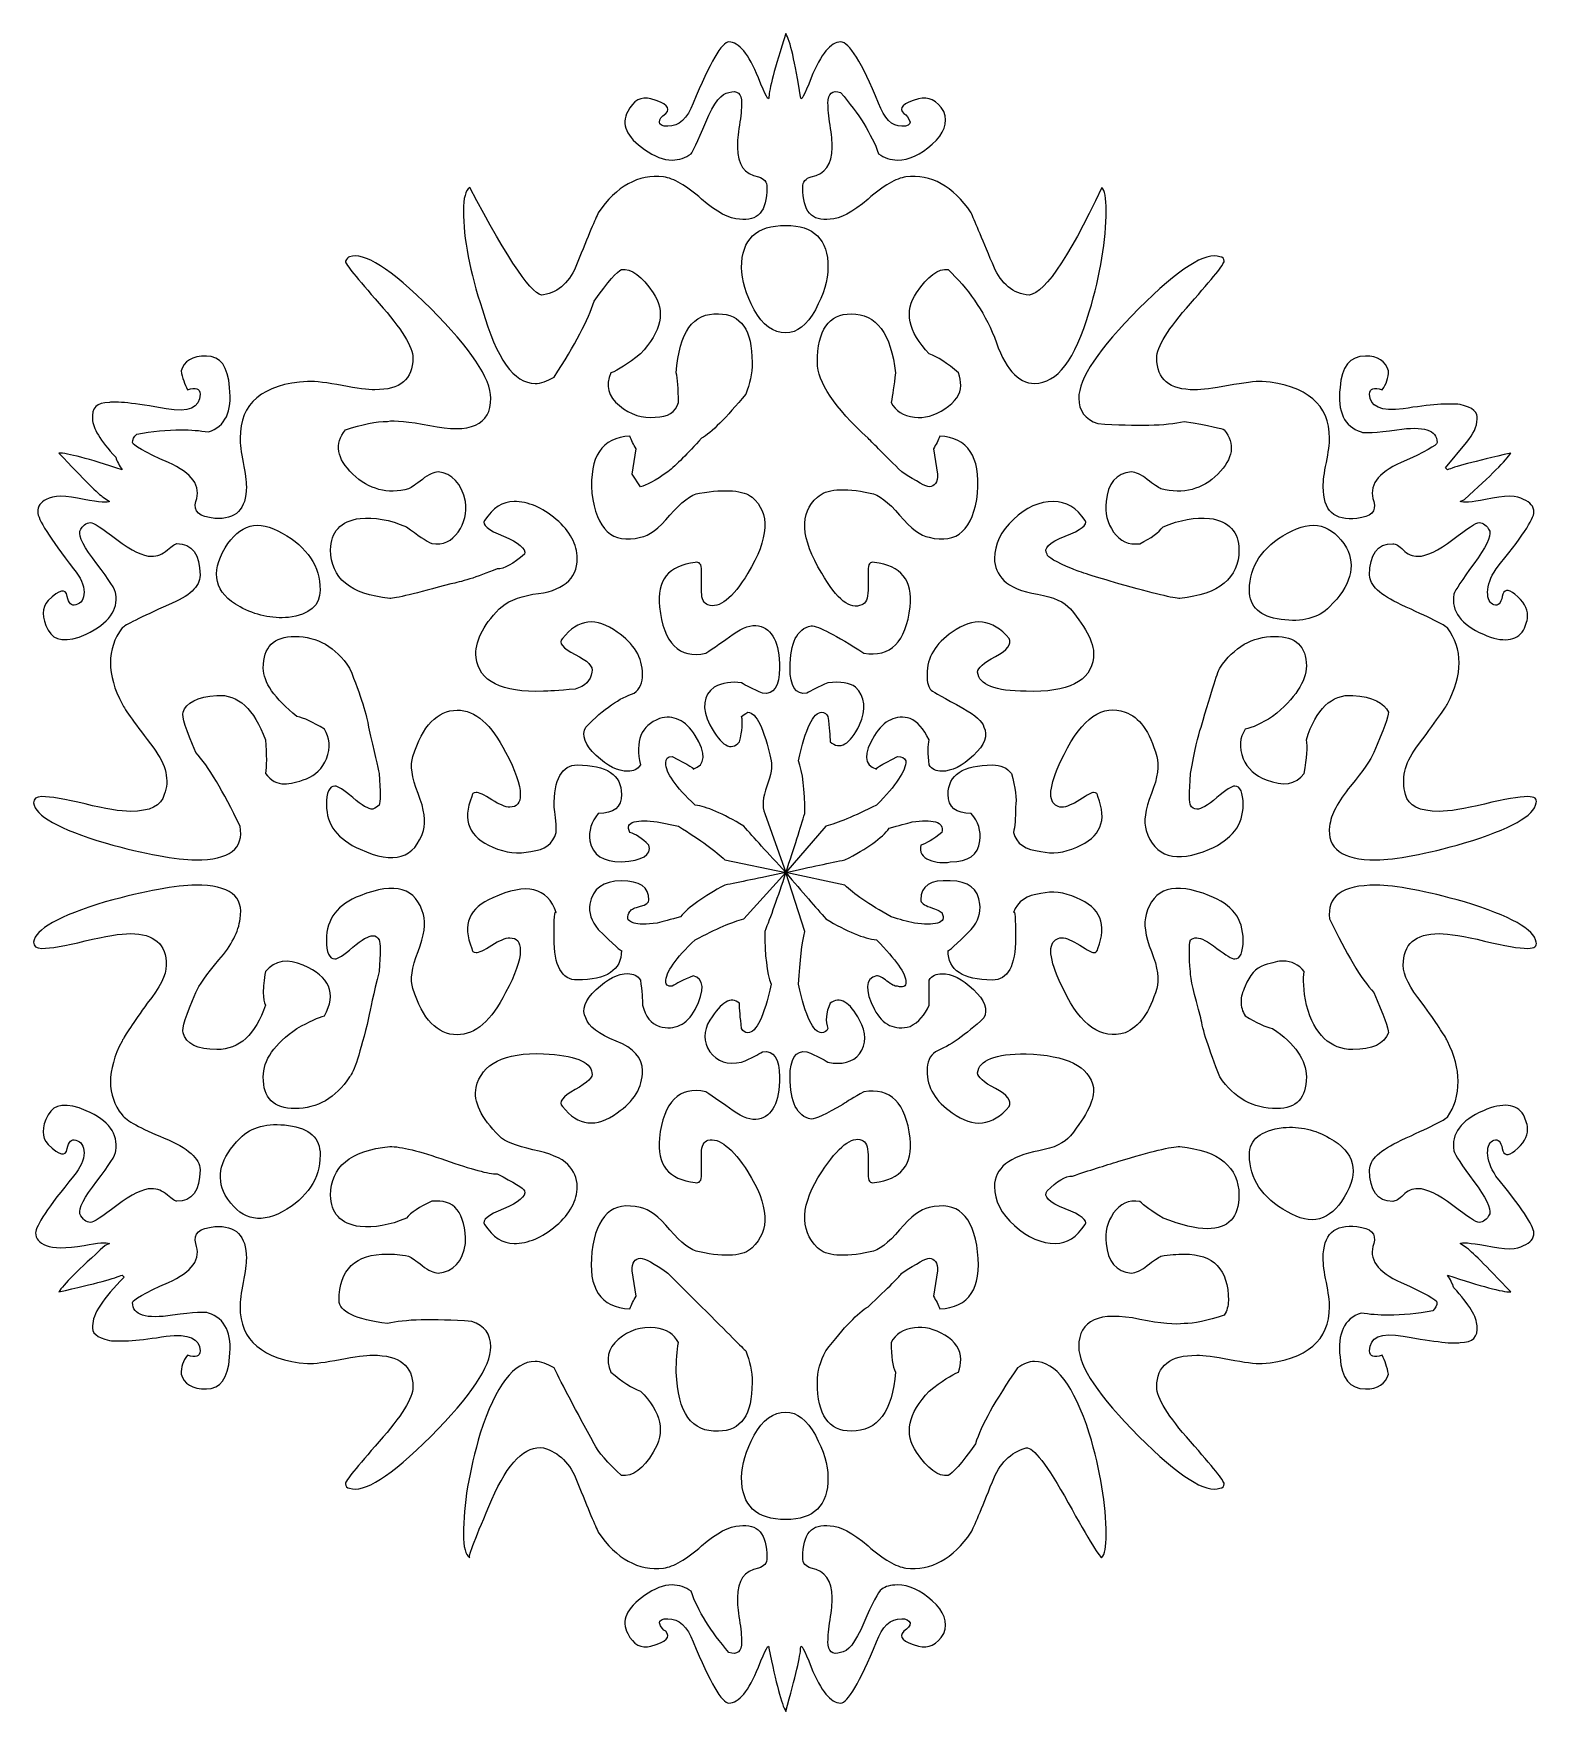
# Model space of a CAD drawing. Header units: centimetres. Extents: x -9.6 to 9.7, y -10.8 to 10.8.
import ezdxf

# ---------------------------------------------------------------- set-up
doc = ezdxf.new("R2010")
doc.units = ezdxf.units.CM
doc.header["$MEASUREMENT"] = 0
doc.layers.add('Camada 1', color=7, linetype='Continuous')

msp = doc.modelspace()

# ---------------------------------------------------------------- linework, layer by layer
at = {"layer": 'Camada 1'}
for points, knots in [([(-0.25934, 0.75757), (-0.29572, 0.84769), (-0.28662, 0.96469), (-0.23246, 1.10896), (-0.23246, 1.10896), (-0.1783, 1.25323), (-0.16012, 1.36156), (-0.1783, 1.43389), (-0.1783, 1.43389), (-0.26842, 1.84855), (-0.36764, 2.05608), (-0.47596, 2.05608), (-0.47596, 2.05608), (-0.51192, 2.03788), (-0.5388, 2.02012), (-0.557, 2.00192), (-0.557, 2.00192), (-0.5388, 1.92958), (-0.5479, 1.82126), (-0.58388, 1.67738), (-0.58388, 1.67738), (-0.6922, 1.55088), (-0.8187, 1.62322), (-0.96298, 1.8936), (-0.96298, 1.8936), (-1.0713, 2.11024), (-1.0531, 2.2723), (-0.90882, 2.38059), (-0.90882, 2.38059), (-0.8005, 2.43475), (-0.6835, 2.45293), (-0.557, 2.43475), (-0.557, 2.43475), (-0.50326, 2.39837), (-0.41312, 2.35331), (-0.28662, 2.29957), (-0.28662, 2.29957), (-0.14234, 2.28137), (-0.06998, 2.38969), (-0.06998, 2.62411), (-0.06998, 2.62411), (-0.06998, 2.94865), (-0.1601, 3.12888), (-0.34036, 3.16526), (-0.34036, 3.16526), (-0.4309, 3.18346), (-0.53922, 3.14706), (-0.66529, 3.05694), (-0.66529, 3.05694), (-0.79179, 2.96682), (-0.90879, 2.88538), (-1.01668, 2.81344), (-1.01668, 2.81344), (-1.35982, 2.7415), (-1.55826, 2.93994), (-1.61199, 3.40875), (-1.61199, 3.40875), (-1.64837, 3.75107), (-1.49499, 3.9404), (-1.15228, 3.97678), (-1.15228, 3.97678), (-1.09812, 3.99498), (-1.07084, 3.95858), (-1.07084, 3.86846), (-1.07084, 3.86846), (-1.07084, 3.86846), (-1.07084, 3.59808), (-1.07084, 3.59808), (-1.07084, 3.59808), (-1.07084, 3.50796), (-1.04396, 3.4538), (-0.9898, 3.4356), (-0.9898, 3.4356), (-0.84552, 3.38144), (-0.67436, 3.51664), (-0.47593, 3.84158), (-0.47593, 3.84158), (-0.20555, 4.29219), (-0.18738, 4.61715), (-0.42177, 4.81559), (-0.42177, 4.81559), (-0.53009, 4.90571), (-0.75538, 4.92349), (-1.09812, 4.86975), (-1.09812, 4.86975), (-1.20644, 4.85155), (-1.33251, 4.75648), (-1.47682, 4.58532), (-1.47682, 4.58532), (-1.62113, 4.41416), (-1.7472, 4.31949), (-1.85552, 4.30171), (-1.85552, 4.30171), (-2.21644, 4.21117), (-2.42395, 4.40051), (-2.47771, 4.86974), (-2.47771, 4.86974), (-2.51409, 5.33856), (-2.35161, 5.58205), (-1.99072, 5.60023), (-1.99072, 5.60023), (-1.97294, 5.54565), (-1.94606, 5.49151), (-1.90968, 5.43775), (-1.90968, 5.43775), (-1.90968, 5.43775), (-1.96384, 5.11321), (-1.96384, 5.11321), (-1.96384, 5.11321), (-1.96384, 5.11321), (-1.85552, 4.95073), (-1.85552, 4.95073), (-1.85552, 4.95073), (-1.78358, 4.96851), (-1.66618, 5.03177), (-1.5037, 5.14007), (-1.5037, 5.14007), (-1.3958, 5.23019), (-1.25153, 5.37446), (-1.07087, 5.5729), (-1.07087, 5.5729), (-0.94477, 5.64484), (-0.75543, 5.83418), (-0.50284, 6.14093), (-0.50284, 6.14093), (-0.4491, 6.26703), (-0.4218, 6.40221), (-0.4218, 6.54691), (-0.4218, 6.54691), (-0.4218, 6.96157), (-0.56608, 7.1691), (-0.85463, 7.1691), (-0.85463, 7.1691), (-1.17956, 7.1873), (-1.35983, 6.93471), (-1.39578, 6.41173), (-1.39578, 6.41173), (-1.37758, 6.33939), (-1.3685, 6.21329), (-1.3685, 6.03303), (-1.3685, 6.03303), (-1.40488, 5.90653), (-1.5041, 5.84369), (-1.66616, 5.84369), (-1.66616, 5.84369), (-1.82864, 5.82549), (-1.98202, 5.8747), (-2.1263, 5.99209), (-2.1263, 5.99209), (-2.27058, 6.10948), (-2.30656, 6.24924), (-2.2342, 6.41169), (-2.2342, 6.41169), (-2.14408, 6.44765), (-2.01798, 6.52869), (-1.8555, 6.65519), (-1.8555, 6.65519), (-1.58512, 6.94374), (-1.53096, 7.20502), (-1.69302, 7.43944), (-1.69302, 7.43944), (-1.83772, 7.65608), (-1.9729, 7.7553), (-2.099, 7.7371), (-2.099, 7.7371), (-2.15316, 7.7189), (-2.27056, 7.58372), (-2.45082, 7.33155), (-2.45082, 7.33155), (-2.52276, 7.09673), (-2.69432, 6.77219), (-2.96469, 6.35754), (-2.96469, 6.35754), (-3.05481, 6.30338), (-3.13625, 6.2765), (-3.20819, 6.2765), (-3.20819, 6.2765), (-3.47896, 6.2765), (-3.70428, 6.59194), (-3.88454, 7.22321), (-3.88454, 7.22321), (-4.04702, 7.7102), (-4.12804, 8.13396), (-4.12804, 8.49488), (-4.12804, 8.49488), (-4.12804, 8.65694), (-4.10116, 8.75616), (-4.047, 8.79211), (-4.047, 8.79211), (-3.5418, 7.8363), (-3.22637, 7.37617), (-3.09987, 7.41255), (-3.09987, 7.41255), (-2.90143, 7.44851), (-2.75716, 7.58371), (-2.66704, 7.81853), (-2.66704, 7.81853), (-2.52316, 8.17902), (-2.43304, 8.39524), (-2.39666, 8.46758), (-2.39666, 8.46758), (-2.16227, 8.81029), (-1.88279, 8.96367), (-1.55785, 8.92772), (-1.55785, 8.92772), (-1.43175, 8.90952), (-1.2693, 8.81445), (-1.07086, 8.64329), (-1.07086, 8.64329), (-0.87242, 8.47213), (-0.71037, 8.38656), (-0.58387, 8.38656), (-0.58387, 8.38656), (-0.34987, 8.35018), (-0.23248, 8.48536), (-0.23248, 8.79211), (-0.23248, 8.79211), (-0.23248, 8.86405), (-0.26844, 8.90953), (-0.34038, 8.92771), (-0.34038, 8.92771), (-0.52104, 8.96367), (-0.61115, 9.08977), (-0.61115, 9.30641), (-0.61115, 9.30641), (-0.61115, 9.37835), (-0.60247, 9.47302), (-0.58427, 9.59041), (-0.58427, 9.59041), (-0.56607, 9.70741), (-0.55699, 9.80208), (-0.55699, 9.87441), (-0.55699, 9.87441), (-0.55699, 10.00051), (-0.61115, 10.04557), (-0.71947, 10.00959), (-0.71947, 10.00959), (-0.80959, 10.00959), (-0.90881, 9.88309), (-1.01713, 9.63089), (-1.01713, 9.63089), (-1.12545, 9.37829), (-1.18829, 9.24312), (-1.20607, 9.22491), (-1.20607, 9.22491), (-1.27841, 9.17075), (-1.35945, 9.14387), (-1.44957, 9.14387), (-1.44957, 9.14387), (-1.55789, 9.14387), (-1.67529, 9.18893), (-1.80139, 9.27905), (-1.80139, 9.27905), (-2.03621, 9.44111), (-2.10815, 9.60359), (-2.01803, 9.76604), (-2.01803, 9.76604), (-1.94609, 9.91032), (-1.84687, 9.96448), (-1.72037, 9.92852), (-1.72037, 9.92852), (-1.52193, 9.87436), (-1.45909, 9.8111), (-1.53103, 9.73918), (-1.53103, 9.73918), (-1.58519, 9.7028), (-1.61207, 9.66684), (-1.61207, 9.63086), (-1.61207, 9.63086), (-1.61207, 9.59448), (-1.57611, 9.5767), (-1.50375, 9.5767), (-1.50375, 9.5767), (-1.35987, 9.5767), (-1.25158, 9.67592), (-1.17921, 9.87436), (-1.17921, 9.87436), (-0.96298, 10.3975), (-0.8096, 10.6592), (-0.71948, 10.6592), (-0.71948, 10.6592), (-0.59298, 10.6592), (-0.46688, 10.50582), (-0.34038, 10.19906), (-0.34038, 10.19906), (-0.25026, 9.96467), (-0.2052, 9.88362), (-0.2052, 9.95556), (-0.2052, 9.95556), (-0.2052, 10.04568), (-0.13326, 10.31648), (0.01102, 10.76709), (0.01102, 10.76709), (0.06518, 10.67697), (0.12844, 10.40617), (0.20036, 9.95556), (0.20036, 9.95556), (0.20036, 9.88362), (0.24542, 9.96466), (0.33596, 10.19906), (0.33596, 10.19906), (0.46206, 10.50582), (0.58813, 10.6592), (0.71466, 10.6592), (0.71466, 10.6592), (0.82256, 10.6592), (0.98504, 10.3975), (1.20165, 9.87455), (1.20165, 9.87455), (1.27359, 9.67611), (1.37239, 9.57689), (1.49888, 9.57689), (1.49888, 9.57689), (1.57082, 9.57689), (1.6072, 9.59467), (1.6072, 9.63105), (1.6072, 9.63105), (1.589, 9.68479), (1.56214, 9.72117), (1.52616, 9.73937), (1.52616, 9.73937), (1.45382, 9.81131), (1.51706, 9.87455), (1.7155, 9.92871), (1.7155, 9.92871), (1.8416, 9.96467), (1.94989, 9.91051), (2.04004, 9.76623), (2.04004, 9.76623), (2.0942, 9.62195), (2.04459, 9.48223), (1.89121, 9.34702), (1.89121, 9.34702), (1.73783, 9.21142), (1.589, 9.14403), (1.44515, 9.14403), (1.44515, 9.14403), (1.35461, 9.14403), (1.27359, 9.17091), (1.20165, 9.22507), (1.20165, 9.22507), (1.11111, 9.47767), (0.94863, 9.73937), (0.71466, 10.00972), (0.71466, 10.00972), (0.60634, 10.04568), (0.55218, 10.00062), (0.55218, 9.87454), (0.55218, 9.87454), (0.55218, 9.8022), (0.56086, 9.70751), (0.57906, 9.59054), (0.57906, 9.59054), (0.59726, 9.47312), (0.60634, 9.37845), (0.60634, 9.30654), (0.60634, 9.30654), (0.60634, 9.0899), (0.51622, 8.96383), (0.33596, 8.92784), (0.33596, 8.92784), (0.26362, 8.90964), (0.22764, 8.86418), (0.22764, 8.79224), (0.22764, 8.79224), (0.22764, 8.48548), (0.34464, 8.35031), (0.57946, 8.38669), (0.57946, 8.38669), (0.70556, 8.38669), (0.86762, 8.47226), (1.06606, 8.64342), (1.06606, 8.64342), (1.2645, 8.81458), (1.42655, 8.90967), (1.55305, 8.92785), (1.55305, 8.92785), (1.87759, 8.96381), (2.15704, 8.81043), (2.39186, 8.46771), (2.39186, 8.46771), (2.42782, 8.37759), (2.51796, 8.16095), (2.66224, 7.81866), (2.66224, 7.81866), (2.75236, 7.58384), (2.89663, 7.44867), (3.09507, 7.41268), (3.09507, 7.41268), (3.29351, 7.3763), (3.61805, 7.83644), (4.06908, 8.79224), (4.06908, 8.79224), (4.10504, 8.75628), (4.12324, 8.65706), (4.12324, 8.49501), (4.12324, 8.49501), (4.12324, 8.11591), (4.0509, 7.68306), (3.90702, 7.19649), (3.90702, 7.19649), (3.72636, 6.58297), (3.49194, 6.27664), (3.20339, 6.27664), (3.20339, 6.27664), (2.98675, 6.27664), (2.81562, 6.47465), (2.68952, 6.87153), (2.68952, 6.87153), (2.54482, 7.21424), (2.34638, 7.5028), (2.09421, 7.73722), (2.09421, 7.73722), (1.96771, 7.75542), (1.83251, 7.65618), (1.68866, 7.43956), (1.68866, 7.43956), (1.52618, 7.20517), (1.58034, 6.94389), (1.85072, 6.65531), (1.85072, 6.65531), (1.95904, 6.61893), (2.08511, 6.53789), (2.22942, 6.41181), (2.22942, 6.41181), (2.24762, 6.35723), (2.2567, 6.30309), (2.2567, 6.24933), (2.2567, 6.24933), (2.2567, 6.14101), (2.18889, 6.04179), (2.05371, 5.95167), (2.05371, 5.95167), (1.91811, 5.86155), (1.78746, 5.82557), (1.66139, 5.84377), (1.66139, 5.84377), (1.51711, 5.86155), (1.41789, 5.92481), (1.36373, 6.03311), (1.36373, 6.03311), (1.38193, 6.12323), (1.39969, 6.24933), (1.41789, 6.41181), (1.41789, 6.41181), (1.36373, 6.91658), (1.17439, 7.16918), (0.84986, 7.16918), (0.84986, 7.16918), (0.56131, 7.16918), (0.41703, 6.96164), (0.41703, 6.54699), (0.41703, 6.54699), (0.41703, 6.29439), (0.63325, 5.96985), (1.06608, 5.57298), (1.06608, 5.57298), (1.13802, 5.50064), (1.2823, 5.35634), (1.49891, 5.14015), (1.49891, 5.14015), (1.69735, 5.01365), (1.81435, 4.95081), (1.85073, 4.95081), (1.85073, 4.95081), (1.92267, 4.95081), (1.95905, 5.00497), (1.95905, 5.11329), (1.95905, 5.11329), (1.95905, 5.11329), (1.90489, 5.43783), (1.90489, 5.43783), (1.90489, 5.43783), (1.94085, 5.49157), (1.96773, 5.54573), (1.98593, 5.60031), (1.98593, 5.60031), (2.34642, 5.58211), (2.50891, 5.33861), (2.47292, 4.86982), (2.47292, 4.86982), (2.41876, 4.40061), (2.21122, 4.21125), (1.85073, 4.30179), (1.85073, 4.30179), (1.74241, 4.31957), (1.61634, 4.41424), (1.47203, 4.5854), (1.47203, 4.5854), (1.32772, 4.75656), (1.20165, 4.85165), (1.09333, 4.86983), (1.09333, 4.86983), (0.75062, 4.94177), (0.5253, 4.92357), (0.41698, 4.81567), (0.41698, 4.81567), (0.18216, 4.61723), (0.20034, 4.2923), (0.47114, 3.84166), (0.47114, 3.84166), (0.66958, 3.49895), (0.84074, 3.36374), (0.98501, 3.43568), (0.98501, 3.43568), (1.03875, 3.45388), (1.06605, 3.51712), (1.06605, 3.62544), (1.06605, 3.62544), (1.06605, 3.62544), (1.06605, 3.86854), (1.06605, 3.86854), (1.06605, 3.86854), (1.06605, 3.95866), (1.09293, 3.99504), (1.14749, 3.97686), (1.14749, 3.97686), (1.48981, 3.94048), (1.64316, 3.75114), (1.6072, 3.40883), (1.6072, 3.40883), (1.55304, 2.95779), (1.3546, 2.75936), (1.01231, 2.81352), (1.01231, 2.81352), (0.65139, 3.04791), (0.4261, 3.16534), (0.33596, 3.16534), (0.33596, 3.16534), (0.1553, 3.12896), (0.06519, 2.9487), (0.06519, 2.62419), (0.06519, 2.62419), (0.06519, 2.3898), (0.13713, 2.28148), (0.28183, 2.29965), (0.28183, 2.29965), (0.33557, 2.33561), (0.42571, 2.38069), (0.55221, 2.43483), (0.55221, 2.43483), (0.71427, 2.45303), (0.83169, 2.43483), (0.90403, 2.38067), (0.90403, 2.38067), (1.03013, 2.25417), (1.04831, 2.09212), (0.95819, 1.89368), (0.95819, 1.89368), (0.83169, 1.64108), (0.70559, 1.56914), (0.57949, 1.67746), (0.57949, 1.67746), (0.57949, 1.7494), (0.57039, 1.85772), (0.55221, 2.002), (0.55221, 2.002), (0.53401, 2.03796), (0.50715, 2.05616), (0.47117, 2.05616), (0.47117, 2.05616), (0.36285, 2.05616), (0.26363, 1.84862), (0.17351, 1.43397), (0.17351, 1.43397), (0.22725, 1.28927), (0.25455, 1.06398), (0.25455, 0.75762), (0.25455, 0.75762), (0.20039, 0.57736), (0.11937, 0.32479), (0.01105, 0.00025), (0.01105, 0.00025), (0.01105, 0.00025), (-0.25934, 0.75757), (-0.25934, 0.75757)], [0, 0, 0, 0, 0.00689655, 0.00689655, 0.00689655, 0.00689655, 0.0137931, 0.0137931, 0.0137931, 0.0137931, 0.02068966, 0.02068966, 0.02068966, 0.02068966, 0.02758621, 0.02758621, 0.02758621, 0.02758621, 0.03448276, 0.03448276, 0.03448276, 0.03448276, 0.04137931, 0.04137931, 0.04137931, 0.04137931, 0.04827586, 0.04827586, 0.04827586, 0.04827586, 0.05517241, 0.05517241, 0.05517241, 0.05517241, 0.06206897, 0.06206897, 0.06206897, 0.06206897, 0.06896552, 0.06896552, 0.06896552, 0.06896552, 0.07586207, 0.07586207, 0.07586207, 0.07586207, 0.08275862, 0.08275862, 0.08275862, 0.08275862, 0.08965517, 0.08965517, 0.08965517, 0.08965517, 0.09655172, 0.09655172, 0.09655172, 0.09655172, 0.10344828, 0.10344828, 0.10344828, 0.10344828, 0.11034483, 0.11034483, 0.11034483, 0.11034483, 0.11724138, 0.11724138, 0.11724138, 0.11724138, 0.12413793, 0.12413793, 0.12413793, 0.12413793, 0.13103448, 0.13103448, 0.13103448, 0.13103448, 0.13793103, 0.13793103, 0.13793103, 0.13793103, 0.14482759, 0.14482759, 0.14482759, 0.14482759, 0.15172414, 0.15172414, 0.15172414, 0.15172414, 0.15862069, 0.15862069, 0.15862069, 0.15862069, 0.16551724, 0.16551724, 0.16551724, 0.16551724, 0.17241379, 0.17241379, 0.17241379, 0.17241379, 0.17931034, 0.17931034, 0.17931034, 0.17931034, 0.1862069, 0.1862069, 0.1862069, 0.1862069, 0.19310345, 0.19310345, 0.19310345, 0.19310345, 0.2, 0.2, 0.2, 0.2, 0.20689655, 0.20689655, 0.20689655, 0.20689655, 0.2137931, 0.2137931, 0.2137931, 0.2137931, 0.22068966, 0.22068966, 0.22068966, 0.22068966, 0.22758621, 0.22758621, 0.22758621, 0.22758621, 0.23448276, 0.23448276, 0.23448276, 0.23448276, 0.24137931, 0.24137931, 0.24137931, 0.24137931, 0.24827586, 0.24827586, 0.24827586, 0.24827586, 0.25517241, 0.25517241, 0.25517241, 0.25517241, 0.26206897, 0.26206897, 0.26206897, 0.26206897, 0.26896552, 0.26896552, 0.26896552, 0.26896552, 0.27586207, 0.27586207, 0.27586207, 0.27586207, 0.28275862, 0.28275862, 0.28275862, 0.28275862, 0.28965517, 0.28965517, 0.28965517, 0.28965517, 0.29655172, 0.29655172, 0.29655172, 0.29655172, 0.30344828, 0.30344828, 0.30344828, 0.30344828, 0.31034483, 0.31034483, 0.31034483, 0.31034483, 0.31724138, 0.31724138, 0.31724138, 0.31724138, 0.32413793, 0.32413793, 0.32413793, 0.32413793, 0.33103448, 0.33103448, 0.33103448, 0.33103448, 0.33793103, 0.33793103, 0.33793103, 0.33793103, 0.34482759, 0.34482759, 0.34482759, 0.34482759, 0.35172414, 0.35172414, 0.35172414, 0.35172414, 0.35862069, 0.35862069, 0.35862069, 0.35862069, 0.36551724, 0.36551724, 0.36551724, 0.36551724, 0.37241379, 0.37241379, 0.37241379, 0.37241379, 0.37931034, 0.37931034, 0.37931034, 0.37931034, 0.3862069, 0.3862069, 0.3862069, 0.3862069, 0.39310345, 0.39310345, 0.39310345, 0.39310345, 0.4, 0.4, 0.4, 0.4, 0.40689655, 0.40689655, 0.40689655, 0.40689655, 0.4137931, 0.4137931, 0.4137931, 0.4137931, 0.42068966, 0.42068966, 0.42068966, 0.42068966, 0.42758621, 0.42758621, 0.42758621, 0.42758621, 0.43448276, 0.43448276, 0.43448276, 0.43448276, 0.44137931, 0.44137931, 0.44137931, 0.44137931, 0.44827586, 0.44827586, 0.44827586, 0.44827586, 0.45517241, 0.45517241, 0.45517241, 0.45517241, 0.46206897, 0.46206897, 0.46206897, 0.46206897, 0.46896552, 0.46896552, 0.46896552, 0.46896552, 0.47586207, 0.47586207, 0.47586207, 0.47586207, 0.48275862, 0.48275862, 0.48275862, 0.48275862, 0.48965517, 0.48965517, 0.48965517, 0.48965517, 0.49655172, 0.49655172, 0.49655172, 0.49655172, 0.50344828, 0.50344828, 0.50344828, 0.50344828, 0.51034483, 0.51034483, 0.51034483, 0.51034483, 0.51724138, 0.51724138, 0.51724138, 0.51724138, 0.52413793, 0.52413793, 0.52413793, 0.52413793, 0.53103448, 0.53103448, 0.53103448, 0.53103448, 0.53793103, 0.53793103, 0.53793103, 0.53793103, 0.54482759, 0.54482759, 0.54482759, 0.54482759, 0.55172414, 0.55172414, 0.55172414, 0.55172414, 0.55862069, 0.55862069, 0.55862069, 0.55862069, 0.56551724, 0.56551724, 0.56551724, 0.56551724, 0.57241379, 0.57241379, 0.57241379, 0.57241379, 0.57931034, 0.57931034, 0.57931034, 0.57931034, 0.5862069, 0.5862069, 0.5862069, 0.5862069, 0.59310345, 0.59310345, 0.59310345, 0.59310345, 0.6, 0.6, 0.6, 0.6, 0.60689655, 0.60689655, 0.60689655, 0.60689655, 0.6137931, 0.6137931, 0.6137931, 0.6137931, 0.62068966, 0.62068966, 0.62068966, 0.62068966, 0.62758621, 0.62758621, 0.62758621, 0.62758621, 0.63448276, 0.63448276, 0.63448276, 0.63448276, 0.64137931, 0.64137931, 0.64137931, 0.64137931, 0.64827586, 0.64827586, 0.64827586, 0.64827586, 0.65517241, 0.65517241, 0.65517241, 0.65517241, 0.66206897, 0.66206897, 0.66206897, 0.66206897, 0.66896552, 0.66896552, 0.66896552, 0.66896552, 0.67586207, 0.67586207, 0.67586207, 0.67586207, 0.68275862, 0.68275862, 0.68275862, 0.68275862, 0.68965517, 0.68965517, 0.68965517, 0.68965517, 0.69655172, 0.69655172, 0.69655172, 0.69655172, 0.70344828, 0.70344828, 0.70344828, 0.70344828, 0.71034483, 0.71034483, 0.71034483, 0.71034483, 0.71724138, 0.71724138, 0.71724138, 0.71724138, 0.72413793, 0.72413793, 0.72413793, 0.72413793, 0.73103448, 0.73103448, 0.73103448, 0.73103448, 0.73793103, 0.73793103, 0.73793103, 0.73793103, 0.74482759, 0.74482759, 0.74482759, 0.74482759, 0.75172414, 0.75172414, 0.75172414, 0.75172414, 0.75862069, 0.75862069, 0.75862069, 0.75862069, 0.76551724, 0.76551724, 0.76551724, 0.76551724, 0.77241379, 0.77241379, 0.77241379, 0.77241379, 0.77931034, 0.77931034, 0.77931034, 0.77931034, 0.7862069, 0.7862069, 0.7862069, 0.7862069, 0.79310345, 0.79310345, 0.79310345, 0.79310345, 0.8, 0.8, 0.8, 0.8, 0.80689655, 0.80689655, 0.80689655, 0.80689655, 0.8137931, 0.8137931, 0.8137931, 0.8137931, 0.82068966, 0.82068966, 0.82068966, 0.82068966, 0.82758621, 0.82758621, 0.82758621, 0.82758621, 0.83448276, 0.83448276, 0.83448276, 0.83448276, 0.84137931, 0.84137931, 0.84137931, 0.84137931, 0.84827586, 0.84827586, 0.84827586, 0.84827586, 0.85517241, 0.85517241, 0.85517241, 0.85517241, 0.86206897, 0.86206897, 0.86206897, 0.86206897, 0.86896552, 0.86896552, 0.86896552, 0.86896552, 0.87586207, 0.87586207, 0.87586207, 0.87586207, 0.88275862, 0.88275862, 0.88275862, 0.88275862, 0.88965517, 0.88965517, 0.88965517, 0.88965517, 0.89655172, 0.89655172, 0.89655172, 0.89655172, 0.90344828, 0.90344828, 0.90344828, 0.90344828, 0.91034483, 0.91034483, 0.91034483, 0.91034483, 0.91724138, 0.91724138, 0.91724138, 0.91724138, 0.92413793, 0.92413793, 0.92413793, 0.92413793, 0.93103448, 0.93103448, 0.93103448, 0.93103448, 0.93793103, 0.93793103, 0.93793103, 0.93793103, 0.94482759, 0.94482759, 0.94482759, 0.94482759, 0.95172414, 0.95172414, 0.95172414, 0.95172414, 0.95862069, 0.95862069, 0.95862069, 0.95862069, 0.96551724, 0.96551724, 0.96551724, 0.96551724, 0.97241379, 0.97241379, 0.97241379, 0.97241379, 0.97931034, 0.97931034, 0.97931034, 0.97931034, 0.9862069, 0.9862069, 0.9862069, 0.9862069, 1, 1, 1, 1]), ([(0.55219, 7.7645), (0.55219, 8.12499), (0.37153, 8.30565), (0.01104, 8.30565), (0.01104, 8.30565), (-0.36766, 8.30565), (-0.55699, 8.12499), (-0.55699, 7.7645), (-0.55699, 7.7645), (-0.55699, 7.60202), (-0.50325, 7.42179), (-0.39493, 7.22335), (-0.39493, 7.22335), (-0.28661, 7.02491), (-0.15143, 6.92569), (0.01105, 6.92569), (0.01105, 6.92569), (0.15533, 6.92569), (0.28143, 7.02491), (0.38975, 7.22335), (0.38975, 7.22335), (0.49807, 7.42179), (0.55219, 7.60202), (0.55219, 7.7645)], [0, 0, 0, 0, 0.14285714, 0.14285714, 0.14285714, 0.14285714, 0.28571429, 0.28571429, 0.28571429, 0.28571429, 0.42857143, 0.42857143, 0.42857143, 0.42857143, 0.57142857, 0.57142857, 0.57142857, 0.57142857, 0.71428571, 0.71428571, 0.71428571, 0.71428571, 1, 1, 1, 1]), ([(-0.77322, 0.16226), (-0.88154, 0.27058), (-1.07998, 0.41486), (-1.36853, 0.59509), (-1.36853, 0.59509), (-1.36853, 0.59509), (-1.63891, 0.64925), (-1.63891, 0.64925), (-1.63891, 0.64925), (-1.76541, 0.66745), (-1.86463, 0.66745), (-1.93657, 0.64925), (-1.93657, 0.64925), (-2.00891, 0.63105), (-2.02711, 0.58599), (-1.99073, 0.51407), (-1.99073, 0.51407), (-1.91879, 0.49587), (-1.83735, 0.44173), (-1.74723, 0.35159), (-1.74723, 0.35159), (-1.71127, 0.22509), (-1.82867, 0.15315), (-2.09905, 0.13537), (-2.09905, 0.13537), (-2.33387, 0.13537), (-2.46904, 0.22549), (-2.50503, 0.40575), (-2.50503, 0.40575), (-2.52323, 0.53185), (-2.48683, 0.64925), (-2.39671, 0.75757), (-2.39671, 0.75757), (-2.19827, 0.75757), (-2.09905, 0.83861), (-2.09905, 1.00107), (-2.09905, 1.00107), (-2.09905, 1.25324), (-2.28839, 1.37977), (-2.66708, 1.37977), (-2.66708, 1.37977), (-2.86552, 1.37977), (-2.96474, 1.19911), (-2.96474, 0.83862), (-2.96474, 0.83862), (-2.94696, 0.76668), (-2.93786, 0.65836), (-2.93786, 0.51408), (-2.93786, 0.51408), (-2.97382, 0.3698), (-3.08214, 0.28876), (-3.2624, 0.27058), (-3.2624, 0.27058), (-3.42488, 0.2342), (-3.58733, 0.25238), (-3.74939, 0.32474), (-3.74939, 0.32474), (-4.05615, 0.45084), (-4.14627, 0.66706), (-4.01977, 0.97379), (-4.01977, 0.97379), (-4.01977, 1.00975), (-4.00199, 1.02795), (-3.96561, 1.02795), (-3.96561, 1.02795), (-3.92965, 1.02795), (-3.86226, 0.99612), (-3.76304, 0.93328), (-3.76304, 0.93328), (-3.66382, 0.87002), (-3.58733, 0.83861), (-3.53277, 0.83861), (-3.53277, 0.83861), (-3.44265, 0.83861), (-3.39759, 0.89277), (-3.39759, 1.00109), (-3.39759, 1.00109), (-3.39759, 1.12719), (-3.46085, 1.30742), (-3.58693, 1.54224), (-3.58693, 1.54224), (-3.76719, 1.90273), (-3.9747, 2.08339), (-4.20912, 2.08339), (-4.20912, 2.08339), (-4.46172, 2.08339), (-4.65105, 1.88495), (-4.77715, 1.48808), (-4.77715, 1.48808), (-4.81353, 1.37976), (-4.7908, 1.22183), (-4.70976, 1.01432), (-4.70976, 1.01432), (-4.62872, 0.80681), (-4.60599, 0.64927), (-4.64195, 0.54095), (-4.64195, 0.54095), (-4.75027, 0.18046), (-5.02105, 0.09941), (-5.45348, 0.29785), (-5.45348, 0.29785), (-5.74203, 0.42395), (-5.88631, 0.61329), (-5.88631, 0.86588), (-5.88631, 0.86588), (-5.88631, 1.02794), (-5.85035, 1.10938), (-5.77841, 1.10938), (-5.77841, 1.10938), (-5.74245, 1.10938), (-5.66596, 1.05977), (-5.54854, 0.96055), (-5.54854, 0.96055), (-5.43112, 0.86133), (-5.34555, 0.81172), (-5.29139, 0.81172), (-5.29139, 0.81172), (-5.25543, 0.8295), (-5.22813, 0.84768), (-5.20995, 0.86588), (-5.20995, 0.86588), (-5.19217, 0.90184), (-5.19217, 1.03704), (-5.20995, 1.27143), (-5.20995, 1.27143), (-5.22815, 1.34337), (-5.27361, 1.54181), (-5.34555, 1.86674), (-5.34555, 1.86674), (-5.36375, 2.01102), (-5.44477, 2.26362), (-5.58905, 2.62411), (-5.58905, 2.62411), (-5.76931, 2.89449), (-6.00371, 3.03009), (-6.29226, 3.03009), (-6.29226, 3.03009), (-6.56303, 3.03009), (-6.69824, 2.89449), (-6.69824, 2.62411), (-6.69824, 2.62411), (-6.69824, 2.44385), (-6.55396, 2.23634), (-6.26541, 2.00192), (-6.26541, 2.00192), (-6.17529, 1.98372), (-6.05787, 1.92998), (-5.91359, 1.83986), (-5.91359, 1.83986), (-5.84165, 1.73154), (-5.83255, 1.60504), (-5.88631, 1.46076), (-5.88631, 1.46076), (-5.94089, 1.33426), (-6.02646, 1.24867), (-6.14346, 1.20361), (-6.14346, 1.20361), (-6.26088, 1.15855), (-6.35555, 1.13622), (-6.42746, 1.13622), (-6.42746, 1.13622), (-6.51758, 1.13622), (-6.59902, 1.18128), (-6.67096, 1.2714), (-6.67096, 1.2714), (-6.65318, 1.36152), (-6.65318, 1.50579), (-6.67096, 1.70423), (-6.67096, 1.70423), (-6.81566, 2.10111), (-7.02278, 2.29044), (-7.29315, 2.27266), (-7.29315, 2.27266), (-7.54575, 2.25446), (-7.69003, 2.18212), (-7.72598, 2.05602), (-7.72598, 2.05602), (-7.74418, 2.00186), (-7.69042, 1.8307), (-7.56392, 1.54215), (-7.56392, 1.54215), (-7.40186, 1.36149), (-7.2121, 1.04563), (-6.99549, 0.59502), (-6.99549, 0.59502), (-6.94175, 0.30647), (-7.13109, 0.16219), (-7.56392, 0.16219), (-7.56392, 0.16219), (-7.81652, 0.16219), (-8.20429, 0.23413), (-8.72727, 0.37883), (-8.72727, 0.37883), (-9.32257, 0.55913), (-9.6289, 0.73029), (-9.64668, 0.89277), (-9.64668, 0.89277), (-9.64668, 0.94651), (-9.61072, 0.97381), (-9.53878, 0.97381), (-9.53878, 0.97381), (-9.43046, 0.97381), (-9.24567, 0.94198), (-8.98398, 0.87914), (-8.98398, 0.87914), (-8.7227, 0.81588), (-8.52882, 0.78447), (-8.40232, 0.78447), (-8.40232, 0.78447), (-8.15015, 0.78447), (-8.00587, 0.85641), (-7.96949, 1.00111), (-7.96949, 1.00111), (-7.89755, 1.18137), (-7.94261, 1.37981), (-8.10467, 1.59642), (-8.10467, 1.59642), (-8.33949, 1.90275), (-8.47466, 2.09209), (-8.51065, 2.16445), (-8.51065, 2.16445), (-8.70909, 2.54315), (-8.70909, 2.86766), (-8.51065, 3.13846), (-8.51065, 3.13846), (-8.47469, 3.17442), (-8.27626, 3.27364), (-7.91534, 3.43569), (-7.91534, 3.43569), (-7.64496, 3.54401), (-7.50979, 3.67008), (-7.50979, 3.81479), (-7.50979, 3.81479), (-7.50979, 4.08517), (-7.60901, 4.22034), (-7.80745, 4.22034), (-7.80745, 4.22034), (-7.82565, 4.22034), (-7.86616, 4.19306), (-7.929, 4.1393), (-7.929, 4.1393), (-7.99226, 4.08514), (-8.06005, 4.05826), (-8.13199, 4.05826), (-8.13199, 4.05826), (-8.24031, 4.05826), (-8.38914, 4.1302), (-8.57847, 4.27448), (-8.57847, 4.27448), (-8.7678, 4.41876), (-8.88068, 4.49112), (-8.91663, 4.49112), (-8.91663, 4.49112), (-8.97079, 4.49112), (-9.01585, 4.45474), (-9.05181, 4.3828), (-9.05181, 4.3828), (-9.07001, 4.31046), (-8.99765, 4.17071), (-8.83517, 3.9632), (-8.83517, 3.9632), (-8.67311, 3.75566), (-8.59167, 3.62504), (-8.59167, 3.57127), (-8.59167, 3.57127), (-8.55571, 3.37283), (-8.68221, 3.20128), (-8.97077, 3.05697), (-8.97077, 3.05697), (-9.22335, 2.94866), (-9.38541, 2.96684), (-9.45735, 3.11114), (-9.45735, 3.11114), (-9.54789, 3.2732), (-9.54789, 3.39969), (-9.45735, 3.48984), (-9.45735, 3.48984), (-9.31347, 3.63412), (-9.23203, 3.65232), (-9.21385, 3.544), (-9.21385, 3.544), (-9.19607, 3.45388), (-9.16011, 3.4175), (-9.10595, 3.43568), (-9.10595, 3.43568), (-9.03401, 3.45388), (-8.99763, 3.50802), (-8.99763, 3.59816), (-8.99763, 3.59816), (-8.99763, 3.6883), (-9.04269, 3.7875), (-9.13281, 3.89582), (-9.13281, 3.89582), (-9.43957, 4.2927), (-9.59295, 4.53619), (-9.59295, 4.62631), (-9.59295, 4.62631), (-9.59295, 4.69825), (-9.55699, 4.75241), (-9.48463, 4.78837), (-9.48463, 4.78837), (-9.39451, 4.84253), (-9.23246, 4.84253), (-8.99764, 4.78837), (-8.99764, 4.78837), (-8.7992, 4.75241), (-8.69131, 4.74331), (-8.6731, 4.76149), (-8.6731, 4.76149), (-8.6731, 4.76149), (-8.75414, 4.81565), (-8.75414, 4.81565), (-8.75414, 4.81565), (-8.8083, 4.85161), (-8.99764, 5.04097), (-9.32217, 5.38368), (-9.32217, 5.38368), (-9.21427, 5.38368), (-8.9439, 5.31134), (-8.51064, 5.16746), (-8.51064, 5.16746), (-8.54702, 5.2212), (-8.5739, 5.27536), (-8.59168, 5.32952), (-8.59168, 5.32952), (-8.79012, 5.54574), (-8.88934, 5.70822), (-8.88934, 5.81651), (-8.88934, 5.81651), (-8.90754, 5.96079), (-8.8356, 6.03315), (-8.67312, 6.03315), (-8.67312, 6.03315), (-8.60118, 6.05093), (-8.35768, 6.02365), (-7.94263, 5.95171), (-7.94263, 5.95171), (-7.65408, 5.89755), (-7.5098, 5.96081), (-7.5098, 6.14105), (-7.5098, 6.14105), (-7.5098, 6.21299), (-7.56396, 6.23117), (-7.67186, 6.19521), (-7.67186, 6.19521), (-7.70824, 6.26715), (-7.73512, 6.34859), (-7.7533, 6.43871), (-7.7533, 6.43871), (-7.71734, 6.56481), (-7.60902, 6.62805), (-7.42837, 6.62805), (-7.42837, 6.62805), (-7.24811, 6.62805), (-7.14931, 6.49287), (-7.13114, 6.2225), (-7.13114, 6.2225), (-7.09518, 5.91574), (-7.1853, 5.72598), (-7.40152, 5.65407), (-7.40152, 5.65407), (-7.50984, 5.67227), (-7.62724, 5.68135), (-7.75334, 5.68135), (-7.75334, 5.68135), (-7.9336, 5.68135), (-8.12294, 5.66315), (-8.32137, 5.62719), (-8.32137, 5.62719), (-8.35775, 5.59081), (-8.37553, 5.55485), (-8.37553, 5.51887), (-8.37553, 5.51887), (-8.37553, 5.48249), (-8.22257, 5.39692), (-7.91582, 5.26172), (-7.91582, 5.26172), (-7.60907, 5.12652), (-7.49206, 4.95994), (-7.564, 4.7615), (-7.564, 4.7615), (-7.60038, 4.635), (-7.51894, 4.56306), (-7.3205, 4.54486), (-7.3205, 4.54486), (-7.05012, 4.52666), (-6.91452, 4.66228), (-6.91452, 4.95084), (-6.91452, 4.95084), (-6.91452, 5.02278), (-6.92817, 5.12655), (-6.95503, 5.26173), (-6.95503, 5.26173), (-6.98231, 5.39691), (-6.99554, 5.50068), (-6.99554, 5.57304), (-6.99554, 5.57304), (-6.99554, 6.02365), (-6.70699, 6.26715), (-6.12985, 6.30353), (-6.12985, 6.30353), (-6.02195, 6.30353), (-5.87312, 6.28533), (-5.68379, 6.24937), (-5.68379, 6.24937), (-5.49445, 6.21299), (-5.3547, 6.19521), (-5.26419, 6.19521), (-5.26419, 6.19521), (-4.93965, 6.19521), (-4.7772, 6.33039), (-4.7772, 6.60119), (-4.7772, 6.60119), (-4.7772, 6.74507), (-4.92148, 6.97946), (-5.21003, 7.3044), (-5.21003, 7.3044), (-5.49858, 7.62894), (-5.64286, 7.80917), (-5.64286, 7.84555), (-5.64286, 7.84555), (-5.62508, 7.88151), (-5.6073, 7.89971), (-5.58912, 7.89971), (-5.58912, 7.89971), (-5.40886, 7.97165), (-5.06159, 7.75088), (-4.54732, 7.23701), (-4.54732, 7.23701), (-4.03345, 6.72271), (-3.7763, 6.33949), (-3.7763, 6.08732), (-3.7763, 6.08732), (-3.7763, 5.74418), (-4.038, 5.62718), (-4.56095, 5.7355), (-4.56095, 5.7355), (-4.83172, 5.78924), (-5.01199, 5.80744), (-5.1021, 5.78966), (-5.1021, 5.78966), (-5.24638, 5.78966), (-5.42664, 5.75328), (-5.64286, 5.68134), (-5.64286, 5.68134), (-5.78756, 5.50108), (-5.75613, 5.31174), (-5.54859, 5.11331), (-5.54859, 5.11331), (-5.34105, 4.91488), (-5.10211, 4.85161), (-4.83133, 4.92397), (-4.83133, 4.92397), (-4.79537, 4.94175), (-4.73666, 4.98226), (-4.65562, 5.04552), (-4.65562, 5.04552), (-4.57458, 5.10836), (-4.50679, 5.14019), (-4.45263, 5.14019), (-4.45263, 5.14019), (-4.27237, 5.12199), (-4.1554, 4.99591), (-4.10081, 4.76149), (-4.10081, 4.76149), (-4.08303, 4.61679), (-4.11486, 4.48616), (-4.1959, 4.36917), (-4.1959, 4.36917), (-4.27694, 4.25175), (-4.38979, 4.20214), (-4.53367, 4.22034), (-4.53367, 4.22034), (-4.60601, 4.2563), (-4.71433, 4.32866), (-4.8586, 4.43698), (-4.8586, 4.43698), (-5.07524, 4.5271), (-5.27326, 4.56308), (-5.45349, 4.54488), (-5.45349, 4.54488), (-5.70651, 4.50892), (-5.83259, 4.37372), (-5.83259, 4.13933), (-5.83259, 4.13933), (-5.83259, 3.77841), (-5.57999, 3.5709), (-5.0748, 3.51714), (-5.0748, 3.51714), (-5.00286, 3.51714), (-4.74158, 3.57998), (-4.29055, 3.70648), (-4.29055, 3.70648), (-4.16405, 3.72426), (-3.96562, 3.78752), (-3.69524, 3.89582), (-3.69524, 3.89582), (-3.60512, 3.89582), (-3.48812, 3.95866), (-3.34342, 4.08516), (-3.34342, 4.08516), (-3.32564, 4.1571), (-3.41576, 4.23399), (-3.61419, 4.31503), (-3.61419, 4.31503), (-3.81262, 4.39607), (-3.89367, 4.46386), (-3.85729, 4.51802), (-3.85729, 4.51802), (-3.74939, 4.68008), (-3.62329, 4.76152), (-3.47859, 4.76152), (-3.47859, 4.76152), (-3.29833, 4.76152), (-3.1181, 4.68463), (-2.93783, 4.53165), (-2.93783, 4.53165), (-2.75757, 4.37827), (-2.66706, 4.21127), (-2.66706, 4.03101), (-2.66706, 4.03101), (-2.66706, 3.76063), (-2.8564, 3.60725), (-3.23509, 3.5713), (-3.23509, 3.5713), (-3.43353, 3.53492), (-3.5778, 3.47208), (-3.66792, 3.38196), (-3.66792, 3.38196), (-3.88456, 3.16532), (-3.98378, 2.95781), (-3.96558, 2.75937), (-3.96558, 2.75937), (-3.92962, 2.45261), (-3.64104, 2.30833), (-3.09989, 2.32654), (-3.09989, 2.32654), (-3.04615, 2.32654), (-2.91095, 2.33564), (-2.69434, 2.35382), (-2.69434, 2.35382), (-2.56824, 2.38978), (-2.4959, 2.46172), (-2.4777, 2.57004), (-2.4777, 2.57004), (-2.45992, 2.64198), (-2.53228, 2.71887), (-2.69434, 2.79991), (-2.69434, 2.79991), (-2.85682, 2.88095), (-2.91098, 2.94874), (-2.8564, 3.0029), (-2.8564, 3.0029), (-2.65796, 3.2555), (-2.42357, 3.28278), (-2.15319, 3.08434), (-2.15319, 3.08434), (-1.93697, 2.93964), (-1.82865, 2.75941), (-1.82865, 2.54319), (-1.82865, 2.54319), (-1.82865, 2.43487), (-1.86461, 2.35343), (-1.93655, 2.29969), (-1.93655, 2.29969), (-2.11721, 2.24553), (-2.32475, 2.10125), (-2.55874, 1.86686), (-2.55874, 1.86686), (-2.61332, 1.75854), (-2.56824, 1.63659), (-2.42396, 1.50139), (-2.42396, 1.50139), (-2.27968, 1.36619), (-2.14448, 1.29882), (-2.01798, 1.29882), (-2.01798, 1.29882), (-1.94604, 1.29882), (-1.89188, 1.3257), (-1.8555, 1.37986), (-1.8555, 1.37986), (-1.92784, 1.68662), (-1.84682, 1.88506), (-1.612, 1.97517), (-1.612, 1.97517), (-1.43174, 2.02891), (-1.27878, 1.95697), (-1.15229, 1.75853), (-1.15229, 1.75853), (-1.00801, 1.52414), (-1.01711, 1.37983), (-1.17917, 1.3257), (-1.17917, 1.3257), (-1.14321, 1.3257), (-1.23333, 1.37986), (-1.44955, 1.48818), (-1.44955, 1.48818), (-1.50413, 1.48818), (-1.53099, 1.4609), (-1.53099, 1.40714), (-1.53099, 1.40714), (-1.53099, 1.28064), (-1.40489, 1.09999), (-1.15229, 0.86599), (-1.15229, 0.86599), (-1.00801, 0.84779), (-0.80047, 0.75727), (-0.5297, 0.59522), (-0.5297, 0.59522), (-0.4036, 0.45094), (-0.22337, 0.25251), (0.01106, 0.00033), (0.01106, 0.00033), (0.01106, 0.00033), (-0.77322, 0.16226), (-0.77322, 0.16226)], [0, 0, 0, 0, 0.00645161, 0.00645161, 0.00645161, 0.00645161, 0.01290323, 0.01290323, 0.01290323, 0.01290323, 0.01935484, 0.01935484, 0.01935484, 0.01935484, 0.02580645, 0.02580645, 0.02580645, 0.02580645, 0.03225806, 0.03225806, 0.03225806, 0.03225806, 0.03870968, 0.03870968, 0.03870968, 0.03870968, 0.04516129, 0.04516129, 0.04516129, 0.04516129, 0.0516129, 0.0516129, 0.0516129, 0.0516129, 0.05806452, 0.05806452, 0.05806452, 0.05806452, 0.06451613, 0.06451613, 0.06451613, 0.06451613, 0.07096774, 0.07096774, 0.07096774, 0.07096774, 0.07741935, 0.07741935, 0.07741935, 0.07741935, 0.08387097, 0.08387097, 0.08387097, 0.08387097, 0.09032258, 0.09032258, 0.09032258, 0.09032258, 0.09677419, 0.09677419, 0.09677419, 0.09677419, 0.10322581, 0.10322581, 0.10322581, 0.10322581, 0.10967742, 0.10967742, 0.10967742, 0.10967742, 0.11612903, 0.11612903, 0.11612903, 0.11612903, 0.12258065, 0.12258065, 0.12258065, 0.12258065, 0.12903226, 0.12903226, 0.12903226, 0.12903226, 0.13548387, 0.13548387, 0.13548387, 0.13548387, 0.14193548, 0.14193548, 0.14193548, 0.14193548, 0.1483871, 0.1483871, 0.1483871, 0.1483871, 0.15483871, 0.15483871, 0.15483871, 0.15483871, 0.16129032, 0.16129032, 0.16129032, 0.16129032, 0.16774194, 0.16774194, 0.16774194, 0.16774194, 0.17419355, 0.17419355, 0.17419355, 0.17419355, 0.18064516, 0.18064516, 0.18064516, 0.18064516, 0.18709677, 0.18709677, 0.18709677, 0.18709677, 0.19354839, 0.19354839, 0.19354839, 0.19354839, 0.2, 0.2, 0.2, 0.2, 0.20645161, 0.20645161, 0.20645161, 0.20645161, 0.21290323, 0.21290323, 0.21290323, 0.21290323, 0.21935484, 0.21935484, 0.21935484, 0.21935484, 0.22580645, 0.22580645, 0.22580645, 0.22580645, 0.23225806, 0.23225806, 0.23225806, 0.23225806, 0.23870968, 0.23870968, 0.23870968, 0.23870968, 0.24516129, 0.24516129, 0.24516129, 0.24516129, 0.2516129, 0.2516129, 0.2516129, 0.2516129, 0.25806452, 0.25806452, 0.25806452, 0.25806452, 0.26451613, 0.26451613, 0.26451613, 0.26451613, 0.27096774, 0.27096774, 0.27096774, 0.27096774, 0.27741935, 0.27741935, 0.27741935, 0.27741935, 0.28387097, 0.28387097, 0.28387097, 0.28387097, 0.29032258, 0.29032258, 0.29032258, 0.29032258, 0.29677419, 0.29677419, 0.29677419, 0.29677419, 0.30322581, 0.30322581, 0.30322581, 0.30322581, 0.30967742, 0.30967742, 0.30967742, 0.30967742, 0.31612903, 0.31612903, 0.31612903, 0.31612903, 0.32258065, 0.32258065, 0.32258065, 0.32258065, 0.32903226, 0.32903226, 0.32903226, 0.32903226, 0.33548387, 0.33548387, 0.33548387, 0.33548387, 0.34193548, 0.34193548, 0.34193548, 0.34193548, 0.3483871, 0.3483871, 0.3483871, 0.3483871, 0.35483871, 0.35483871, 0.35483871, 0.35483871, 0.36129032, 0.36129032, 0.36129032, 0.36129032, 0.36774194, 0.36774194, 0.36774194, 0.36774194, 0.37419355, 0.37419355, 0.37419355, 0.37419355, 0.38064516, 0.38064516, 0.38064516, 0.38064516, 0.38709677, 0.38709677, 0.38709677, 0.38709677, 0.39354839, 0.39354839, 0.39354839, 0.39354839, 0.4, 0.4, 0.4, 0.4, 0.40645161, 0.40645161, 0.40645161, 0.40645161, 0.41290323, 0.41290323, 0.41290323, 0.41290323, 0.41935484, 0.41935484, 0.41935484, 0.41935484, 0.42580645, 0.42580645, 0.42580645, 0.42580645, 0.43225806, 0.43225806, 0.43225806, 0.43225806, 0.43870968, 0.43870968, 0.43870968, 0.43870968, 0.44516129, 0.44516129, 0.44516129, 0.44516129, 0.4516129, 0.4516129, 0.4516129, 0.4516129, 0.45806452, 0.45806452, 0.45806452, 0.45806452, 0.46451613, 0.46451613, 0.46451613, 0.46451613, 0.47096774, 0.47096774, 0.47096774, 0.47096774, 0.47741935, 0.47741935, 0.47741935, 0.47741935, 0.48387097, 0.48387097, 0.48387097, 0.48387097, 0.49032258, 0.49032258, 0.49032258, 0.49032258, 0.49677419, 0.49677419, 0.49677419, 0.49677419, 0.50322581, 0.50322581, 0.50322581, 0.50322581, 0.50967742, 0.50967742, 0.50967742, 0.50967742, 0.51612903, 0.51612903, 0.51612903, 0.51612903, 0.52258065, 0.52258065, 0.52258065, 0.52258065, 0.52903226, 0.52903226, 0.52903226, 0.52903226, 0.53548387, 0.53548387, 0.53548387, 0.53548387, 0.54193548, 0.54193548, 0.54193548, 0.54193548, 0.5483871, 0.5483871, 0.5483871, 0.5483871, 0.55483871, 0.55483871, 0.55483871, 0.55483871, 0.56129032, 0.56129032, 0.56129032, 0.56129032, 0.56774194, 0.56774194, 0.56774194, 0.56774194, 0.57419355, 0.57419355, 0.57419355, 0.57419355, 0.58064516, 0.58064516, 0.58064516, 0.58064516, 0.58709677, 0.58709677, 0.58709677, 0.58709677, 0.59354839, 0.59354839, 0.59354839, 0.59354839, 0.6, 0.6, 0.6, 0.6, 0.60645161, 0.60645161, 0.60645161, 0.60645161, 0.61290323, 0.61290323, 0.61290323, 0.61290323, 0.61935484, 0.61935484, 0.61935484, 0.61935484, 0.62580645, 0.62580645, 0.62580645, 0.62580645, 0.63225806, 0.63225806, 0.63225806, 0.63225806, 0.63870968, 0.63870968, 0.63870968, 0.63870968, 0.64516129, 0.64516129, 0.64516129, 0.64516129, 0.6516129, 0.6516129, 0.6516129, 0.6516129, 0.65806452, 0.65806452, 0.65806452, 0.65806452, 0.66451613, 0.66451613, 0.66451613, 0.66451613, 0.67096774, 0.67096774, 0.67096774, 0.67096774, 0.67741935, 0.67741935, 0.67741935, 0.67741935, 0.68387097, 0.68387097, 0.68387097, 0.68387097, 0.69032258, 0.69032258, 0.69032258, 0.69032258, 0.69677419, 0.69677419, 0.69677419, 0.69677419, 0.70322581, 0.70322581, 0.70322581, 0.70322581, 0.70967742, 0.70967742, 0.70967742, 0.70967742, 0.71612903, 0.71612903, 0.71612903, 0.71612903, 0.72258065, 0.72258065, 0.72258065, 0.72258065, 0.72903226, 0.72903226, 0.72903226, 0.72903226, 0.73548387, 0.73548387, 0.73548387, 0.73548387, 0.74193548, 0.74193548, 0.74193548, 0.74193548, 0.7483871, 0.7483871, 0.7483871, 0.7483871, 0.75483871, 0.75483871, 0.75483871, 0.75483871, 0.76129032, 0.76129032, 0.76129032, 0.76129032, 0.76774194, 0.76774194, 0.76774194, 0.76774194, 0.77419355, 0.77419355, 0.77419355, 0.77419355, 0.78064516, 0.78064516, 0.78064516, 0.78064516, 0.78709677, 0.78709677, 0.78709677, 0.78709677, 0.79354839, 0.79354839, 0.79354839, 0.79354839, 0.8, 0.8, 0.8, 0.8, 0.80645161, 0.80645161, 0.80645161, 0.80645161, 0.81290323, 0.81290323, 0.81290323, 0.81290323, 0.81935484, 0.81935484, 0.81935484, 0.81935484, 0.82580645, 0.82580645, 0.82580645, 0.82580645, 0.83225806, 0.83225806, 0.83225806, 0.83225806, 0.83870968, 0.83870968, 0.83870968, 0.83870968, 0.84516129, 0.84516129, 0.84516129, 0.84516129, 0.8516129, 0.8516129, 0.8516129, 0.8516129, 0.85806452, 0.85806452, 0.85806452, 0.85806452, 0.86451613, 0.86451613, 0.86451613, 0.86451613, 0.87096774, 0.87096774, 0.87096774, 0.87096774, 0.87741935, 0.87741935, 0.87741935, 0.87741935, 0.88387097, 0.88387097, 0.88387097, 0.88387097, 0.89032258, 0.89032258, 0.89032258, 0.89032258, 0.89677419, 0.89677419, 0.89677419, 0.89677419, 0.90322581, 0.90322581, 0.90322581, 0.90322581, 0.90967742, 0.90967742, 0.90967742, 0.90967742, 0.91612903, 0.91612903, 0.91612903, 0.91612903, 0.92258065, 0.92258065, 0.92258065, 0.92258065, 0.92903226, 0.92903226, 0.92903226, 0.92903226, 0.93548387, 0.93548387, 0.93548387, 0.93548387, 0.94193548, 0.94193548, 0.94193548, 0.94193548, 0.9483871, 0.9483871, 0.9483871, 0.9483871, 0.95483871, 0.95483871, 0.95483871, 0.95483871, 0.96129032, 0.96129032, 0.96129032, 0.96129032, 0.96774194, 0.96774194, 0.96774194, 0.96774194, 0.97419355, 0.97419355, 0.97419355, 0.97419355, 0.98064516, 0.98064516, 0.98064516, 0.98064516, 0.98709677, 0.98709677, 0.98709677, 0.98709677, 1, 1, 1, 1]), ([(0.5253, 0.59511), (0.66918, 0.63107), (0.88579, 0.72121), (1.17435, 0.86588), (1.17435, 0.86588), (1.42652, 1.11805), (1.55305, 1.30742), (1.55305, 1.43391), (1.55305, 1.43391), (1.53485, 1.46987), (1.49889, 1.48807), (1.44515, 1.48807), (1.44515, 1.48807), (1.22851, 1.37975), (1.138, 1.32559), (1.17438, 1.32559), (1.17438, 1.32559), (1.0119, 1.37975), (1.00282, 1.52403), (1.1475, 1.75842), (1.1475, 1.75842), (1.2736, 1.95686), (1.42698, 2.0288), (1.60721, 1.97506), (1.60721, 1.97506), (1.69733, 1.93868), (1.77837, 1.84856), (1.85071, 1.70429), (1.85071, 1.70429), (1.83251, 1.63235), (1.83251, 1.52403), (1.85071, 1.37975), (1.85071, 1.37975), (1.88667, 1.32559), (1.94083, 1.29871), (2.01319, 1.29871), (2.01319, 1.29871), (2.13929, 1.29871), (2.27447, 1.3661), (2.41874, 1.50128), (2.41874, 1.50128), (2.56301, 1.63646), (2.60808, 1.75843), (2.55434, 1.86675), (2.55434, 1.86675), (2.53614, 1.93869), (2.44562, 2.02013), (2.28357, 2.11025), (2.28357, 2.11025), (2.04875, 2.23635), (1.91358, 2.31282), (1.87759, 2.34012), (1.87759, 2.34012), (1.84163, 2.367), (1.82385, 2.43479), (1.82385, 2.54311), (1.82385, 2.54311), (1.82385, 2.75933), (1.93175, 2.93956), (2.14839, 3.08426), (2.14839, 3.08426), (2.41877, 3.2827), (2.66226, 3.25542), (2.87888, 3.00282), (2.87888, 3.00282), (2.91484, 2.93088), (2.85615, 2.85399), (2.70277, 2.77295), (2.70277, 2.77295), (2.54939, 2.69191), (2.4729, 2.62412), (2.4729, 2.56996), (2.4729, 2.56996), (2.4911, 2.40748), (2.69822, 2.32646), (3.09509, 2.32646), (3.09509, 2.32646), (3.63624, 2.30826), (3.9248, 2.45256), (3.96078, 2.75929), (3.96078, 2.75929), (3.97898, 2.92135), (3.87974, 3.12889), (3.66355, 3.38188), (3.66355, 3.38188), (3.59121, 3.472), (3.45146, 3.53484), (3.24395, 3.57122), (3.24395, 3.57122), (3.03641, 3.60718), (2.89213, 3.66589), (2.81112, 3.74693), (2.81112, 3.74693), (2.73011, 3.82797), (2.68957, 3.92264), (2.68957, 4.03093), (2.68957, 4.03093), (2.68957, 4.21119), (2.77061, 4.3782), (2.93307, 4.53157), (2.93307, 4.53157), (3.09513, 4.68453), (3.26668, 4.76144), (3.44694, 4.76144), (3.44694, 4.76144), (3.609, 4.76144), (3.7446, 4.68), (3.85292, 4.51794), (3.85292, 4.51794), (3.88888, 4.46378), (3.80331, 4.39599), (3.59577, 4.31495), (3.59577, 4.31495), (3.38823, 4.23391), (3.31134, 4.15702), (3.3659, 4.08508), (3.3659, 4.08508), (3.3659, 4.0487), (3.4738, 3.98586), (3.69044, 3.89574), (3.69044, 3.89574), (3.78056, 3.85936), (3.97899, 3.79652), (4.28575, 3.7064), (4.28575, 3.7064), (4.73636, 3.5799), (4.99806, 3.51706), (5.07, 3.51706), (5.07, 3.51706), (5.5752, 3.5708), (5.82779, 3.77834), (5.82779, 4.13925), (5.82779, 4.13925), (5.82779, 4.37364), (5.70129, 4.50885), (5.44909, 4.5448), (5.44909, 4.5448), (5.26843, 4.563), (5.06999, 4.52702), (4.85378, 4.4369), (4.85378, 4.4369), (4.79962, 4.36456), (4.7004, 4.2922), (4.55612, 4.22026), (4.55612, 4.22026), (4.41184, 4.20206), (4.29897, 4.25169), (4.21796, 4.36909), (4.21796, 4.36909), (4.13692, 4.48609), (4.10509, 4.61671), (4.12329, 4.76141), (4.12329, 4.76141), (4.14149, 4.9958), (4.24939, 5.1219), (4.44783, 5.14011), (4.44783, 5.14011), (4.50199, 5.14011), (4.56978, 5.10828), (4.65082, 5.04544), (4.65082, 5.04544), (4.73186, 4.98218), (4.79055, 4.94167), (4.82653, 4.92389), (4.82653, 4.92389), (5.11508, 4.85155), (5.35858, 4.91479), (5.55702, 5.11323), (5.55702, 5.11323), (5.75546, 5.31167), (5.78234, 5.501), (5.63846, 5.68126), (5.63846, 5.68126), (5.62026, 5.69904), (5.4487, 5.735), (5.12416, 5.78958), (5.12416, 5.78958), (4.88977, 5.735), (4.52017, 5.72592), (4.01497, 5.7623), (4.01497, 5.7623), (3.85249, 5.81646), (3.77147, 5.92478), (3.77147, 6.08723), (3.77147, 6.08723), (3.77147, 6.3394), (4.0282, 6.72265), (4.54249, 7.23692), (4.54249, 7.23692), (5.05636, 7.75079), (5.40363, 7.97156), (5.58429, 7.89962), (5.58429, 7.89962), (5.62025, 7.89962), (5.63845, 7.88142), (5.63845, 7.84546), (5.63845, 7.84546), (5.63845, 7.80908), (5.49417, 7.62882), (5.20562, 7.30431), (5.20562, 7.30431), (4.91707, 6.97938), (4.77279, 6.74495), (4.77279, 6.6011), (4.77279, 6.6011), (4.77279, 6.33033), (4.93485, 6.19512), (5.25978, 6.19512), (5.25978, 6.19512), (5.3499, 6.19512), (5.49378, 6.2129), (5.69222, 6.24928), (5.69222, 6.24928), (5.89066, 6.28524), (6.03493, 6.30344), (6.12548, 6.30344), (6.12548, 6.30344), (6.70262, 6.24928), (6.99117, 6.00578), (6.99117, 5.57295), (6.99117, 5.57295), (6.99117, 5.50061), (6.97752, 5.39684), (6.95024, 5.26164), (6.95024, 5.26164), (6.92296, 5.12644), (6.90973, 5.02269), (6.90973, 4.95075), (6.90973, 4.95075), (6.90973, 4.64399), (7.05401, 4.50882), (7.34256, 4.54477), (7.34256, 4.54477), (7.52282, 4.56297), (7.59516, 4.63489), (7.5592, 4.76141), (7.5592, 4.76141), (7.48686, 4.95985), (7.60386, 5.12646), (7.91059, 5.26163), (7.91059, 5.26163), (8.21732, 5.3968), (8.37073, 5.4824), (8.37073, 5.51878), (8.37073, 5.51878), (8.37073, 5.68084), (8.19917, 5.735), (7.85686, 5.68126), (7.85686, 5.68126), (7.58609, 5.64488), (7.43271, 5.63578), (7.39672, 5.65398), (7.39672, 5.65398), (7.18008, 5.72592), (7.08996, 5.91568), (7.12634, 6.22241), (7.12634, 6.22241), (7.14412, 6.49279), (7.25244, 6.62796), (7.45088, 6.62796), (7.45088, 6.62796), (7.61294, 6.62796), (7.71216, 6.5647), (7.74854, 6.43862), (7.74854, 6.43862), (7.74854, 6.3485), (7.72126, 6.26706), (7.6675, 6.19512), (7.6675, 6.19512), (7.55918, 6.23108), (7.50502, 6.2129), (7.50502, 6.14096), (7.50502, 6.14096), (7.50502, 5.97848), (7.6493, 5.91524), (7.93785, 5.95162), (7.93785, 5.95162), (8.28017, 6.00578), (8.52366, 6.02396), (8.66834, 6.00578), (8.66834, 6.00578), (8.8304, 5.9694), (8.90273, 5.90656), (8.88456, 5.81644), (8.88456, 5.81644), (8.88456, 5.72632), (8.8395, 5.6271), (8.74938, 5.51878), (8.74938, 5.51878), (8.74938, 5.51878), (8.479, 5.19424), (8.479, 5.19424), (8.479, 5.19424), (8.479, 5.19424), (8.50588, 5.16736), (8.50588, 5.16736), (8.50588, 5.16736), (8.57782, 5.20292), (8.84859, 5.27526), (9.31741, 5.38358), (9.31741, 5.38358), (9.26325, 5.29346), (9.06481, 5.09503), (8.72252, 4.78827), (8.72252, 4.78827), (8.72252, 4.78827), (8.66836, 4.76139), (8.66836, 4.76139), (8.66836, 4.76139), (8.70432, 4.74319), (8.81264, 4.75229), (8.9929, 4.78827), (8.9929, 4.78827), (9.24507, 4.84243), (9.40756, 4.84243), (9.47989, 4.78827), (9.47989, 4.78827), (9.57001, 4.75231), (9.61507, 4.69815), (9.61507, 4.62621), (9.61507, 4.62621), (9.61507, 4.53609), (9.45259, 4.2926), (9.12808, 3.89572), (9.12808, 3.89572), (9.05614, 3.7874), (9.02018, 3.68818), (9.02018, 3.59806), (9.02018, 3.59806), (9.02018, 3.50794), (9.04706, 3.45378), (9.10122, 3.43558), (9.10122, 3.43558), (9.15496, 3.41738), (9.19094, 3.45378), (9.20912, 3.5439), (9.20912, 3.5439), (9.2273, 3.63402), (9.28146, 3.64312), (9.3716, 3.57118), (9.3716, 3.57118), (9.47992, 3.48064), (9.53408, 3.39052), (9.53408, 3.30041), (9.53408, 3.30041), (9.53408, 3.24625), (9.51588, 3.18299), (9.47992, 3.11107), (9.47992, 3.11107), (9.3898, 2.96679), (9.21822, 2.94859), (8.96605, 3.05691), (8.96605, 3.05691), (8.6775, 3.18301), (8.55097, 3.35457), (8.58735, 3.57121), (8.58735, 3.57121), (8.60513, 3.62495), (8.6907, 3.7556), (8.84408, 3.96314), (8.84408, 3.96314), (8.99704, 4.17068), (9.06485, 4.31041), (9.04707, 4.38274), (9.04707, 4.38274), (9.01069, 4.45468), (8.96563, 4.49106), (8.91189, 4.49106), (8.91189, 4.49106), (8.87551, 4.49106), (8.76306, 4.41872), (8.57373, 4.27442), (8.57373, 4.27442), (8.3844, 4.13012), (8.23557, 4.0582), (8.12725, 4.0582), (8.12725, 4.0582), (8.05491, 4.0582), (7.99165, 4.08508), (7.93791, 4.13924), (7.93791, 4.13924), (7.88375, 4.19298), (7.83869, 4.22028), (7.80273, 4.22028), (7.80273, 4.22028), (7.60429, 4.22028), (7.50507, 4.0851), (7.50507, 3.81473), (7.50507, 3.81473), (7.50507, 3.68823), (7.64025, 3.56213), (7.91105, 3.43563), (7.91105, 3.43563), (8.27154, 3.27357), (8.46956, 3.17435), (8.50594, 3.1384), (8.50594, 3.1384), (8.70438, 2.86763), (8.70438, 2.54309), (8.50594, 2.16439), (8.50594, 2.16439), (8.48774, 2.12801), (8.35256, 1.93867), (8.10039, 1.59636), (8.10039, 1.59636), (7.95569, 1.39792), (7.91063, 1.19948), (7.96479, 1.00105), (7.96479, 1.00105), (8.00075, 0.85635), (8.14505, 0.78441), (8.39762, 0.78441), (8.39762, 0.78441), (8.52412, 0.78441), (8.718, 0.81584), (8.97928, 0.87908), (8.97928, 0.87908), (9.24056, 0.94192), (9.42576, 0.97375), (9.53408, 0.97375), (9.53408, 0.97375), (9.6242, 0.97375), (9.66018, 0.94647), (9.6424, 0.89271), (9.6424, 0.89271), (9.6242, 0.73023), (9.31747, 0.5591), (8.72255, 0.37884), (8.72255, 0.37884), (8.21735, 0.23414), (7.83826, 0.1622), (7.58609, 0.1622), (7.58609, 0.1622), (7.15326, 0.1622), (6.95482, 0.30648), (6.9912, 0.59503), (6.9912, 0.59503), (7.00898, 0.73931), (7.0991, 0.91089), (7.26158, 1.10933), (7.26158, 1.10933), (7.42364, 1.30777), (7.52286, 1.45204), (7.55924, 1.54216), (7.55924, 1.54216), (7.68534, 1.83071), (7.74858, 2.00187), (7.74858, 2.05603), (7.74858, 2.05603), (7.69442, 2.18213), (7.54104, 2.25447), (7.28844, 2.27267), (7.28844, 2.27267), (7.01806, 2.29045), (6.81962, 2.10111), (6.69355, 1.70424), (6.69355, 1.70424), (6.71133, 1.61412), (6.70223, 1.46985), (6.66627, 1.27141), (6.66627, 1.27141), (6.55795, 1.12713), (6.39589, 1.10025), (6.17928, 1.19037), (6.17928, 1.19037), (6.035, 1.24411), (5.93578, 1.33425), (5.88205, 1.46075), (5.88205, 1.46075), (5.82747, 1.60503), (5.83657, 1.73152), (5.90893, 1.83985), (5.90893, 1.83985), (5.99905, 1.85763), (6.11605, 1.91179), (6.26075, 2.00191), (6.26075, 2.00191), (6.5493, 2.2363), (6.69358, 2.45295), (6.69358, 2.65138), (6.69358, 2.65138), (6.69358, 2.90355), (6.55798, 3.03008), (6.2876, 3.03008), (6.2876, 3.03008), (5.99905, 3.03008), (5.76462, 2.89448), (5.58439, 2.6241), (5.58439, 2.6241), (5.56619, 2.6059), (5.48475, 2.35372), (5.34089, 1.86673), (5.34089, 1.86673), (5.30451, 1.75841), (5.25945, 1.55997), (5.20571, 1.27142), (5.20571, 1.27142), (5.18751, 1.01882), (5.18751, 0.88365), (5.20571, 0.86587), (5.20571, 0.86587), (5.22349, 0.82949), (5.25037, 0.81171), (5.28675, 0.81171), (5.28675, 0.81171), (5.34049, 0.81171), (5.42608, 0.86132), (5.54348, 0.96054), (5.54348, 0.96054), (5.66088, 1.05976), (5.73737, 1.10937), (5.77375, 1.10937), (5.77375, 1.10937), (5.84569, 1.10937), (5.88207, 1.02793), (5.88207, 0.86587), (5.88207, 0.86587), (5.88207, 0.61327), (5.73779, 0.42394), (5.44924, 0.29784), (5.44924, 0.29784), (5.01598, 0.11718), (4.74561, 0.1982), (4.63729, 0.54094), (4.63729, 0.54094), (4.60133, 0.64926), (4.62406, 0.80677), (4.7051, 1.01431), (4.7051, 1.01431), (4.78614, 1.22185), (4.80845, 1.37978), (4.77291, 1.48807), (4.77291, 1.48807), (4.68237, 1.81261), (4.54719, 2.00194), (4.36693, 2.0561), (4.36693, 2.0561), (4.07838, 2.16442), (3.81668, 1.98376), (3.58228, 1.51495), (3.58228, 1.51495), (3.40202, 1.15403), (3.36606, 0.93781), (3.47438, 0.8659), (3.47438, 0.8659), (3.49216, 0.8477), (3.51904, 0.83862), (3.55542, 0.83862), (3.55542, 0.83862), (3.60916, 0.83862), (3.68607, 0.87005), (3.78529, 0.93329), (3.78529, 0.93329), (3.88451, 0.99613), (3.9428, 1.02796), (3.961, 1.02796), (3.961, 1.02796), (3.99696, 1.02796), (4.01516, 1.00976), (4.01516, 0.9738), (4.01516, 0.9738), (4.14126, 0.66704), (4.05112, 0.45082), (3.74478, 0.32475), (3.74478, 0.32475), (3.5823, 0.25241), (3.42892, 0.23421), (3.28464, 0.27059), (3.28464, 0.27059), (3.0862, 0.28879), (2.9692, 0.36981), (2.93325, 0.51409), (2.93325, 0.51409), (2.95103, 0.58603), (2.96013, 0.69435), (2.96013, 0.83863), (2.96013, 0.83863), (2.97833, 0.94695), (2.96013, 1.09123), (2.90597, 1.27146), (2.90597, 1.27146), (2.85181, 1.3434), (2.77079, 1.37978), (2.66247, 1.37978), (2.66247, 1.37978), (2.28377, 1.37978), (2.09444, 1.25328), (2.09444, 1.00108), (2.09444, 1.00108), (2.09444, 0.8386), (2.19366, 0.75758), (2.3921, 0.75758), (2.3921, 0.75758), (2.48222, 0.64926), (2.5182, 0.53186), (2.50042, 0.40576), (2.50042, 0.40576), (2.48222, 0.2255), (2.35572, 0.13538), (2.12172, 0.13538), (2.12172, 0.13538), (2.03118, 0.11718), (1.94106, 0.12588), (1.85095, 0.16226), (1.85095, 0.16226), (1.76083, 0.19822), (1.72445, 0.26148), (1.74263, 0.3516), (1.74263, 0.3516), (1.81457, 0.3698), (1.90511, 0.42394), (2.0134, 0.51408), (2.0134, 0.51408), (2.03118, 0.58602), (2.0039, 0.63108), (1.93196, 0.64926), (1.93196, 0.64926), (1.86002, 0.66744), (1.7608, 0.66746), (1.63473, 0.64926), (1.63473, 0.64926), (1.56239, 0.63106), (1.46317, 0.6042), (1.33707, 0.56822), (1.33707, 0.56822), (1.24695, 0.44172), (1.05759, 0.30652), (0.76904, 0.16224), (0.76904, 0.16224), (0.58838, 0.12586), (0.33578, 0.07212), (0.01125, 0.00018), (0.01125, 0.00018), (0.01125, 0.00018), (0.5253, 0.59511), (0.5253, 0.59511)], [0, 0, 0, 0, 0.00625, 0.00625, 0.00625, 0.00625, 0.0125, 0.0125, 0.0125, 0.0125, 0.01875, 0.01875, 0.01875, 0.01875, 0.025, 0.025, 0.025, 0.025, 0.03125, 0.03125, 0.03125, 0.03125, 0.0375, 0.0375, 0.0375, 0.0375, 0.04375, 0.04375, 0.04375, 0.04375, 0.05, 0.05, 0.05, 0.05, 0.05625, 0.05625, 0.05625, 0.05625, 0.0625, 0.0625, 0.0625, 0.0625, 0.06875, 0.06875, 0.06875, 0.06875, 0.075, 0.075, 0.075, 0.075, 0.08125, 0.08125, 0.08125, 0.08125, 0.0875, 0.0875, 0.0875, 0.0875, 0.09375, 0.09375, 0.09375, 0.09375, 0.1, 0.1, 0.1, 0.1, 0.10625, 0.10625, 0.10625, 0.10625, 0.1125, 0.1125, 0.1125, 0.1125, 0.11875, 0.11875, 0.11875, 0.11875, 0.125, 0.125, 0.125, 0.125, 0.13125, 0.13125, 0.13125, 0.13125, 0.1375, 0.1375, 0.1375, 0.1375, 0.14375, 0.14375, 0.14375, 0.14375, 0.15, 0.15, 0.15, 0.15, 0.15625, 0.15625, 0.15625, 0.15625, 0.1625, 0.1625, 0.1625, 0.1625, 0.16875, 0.16875, 0.16875, 0.16875, 0.175, 0.175, 0.175, 0.175, 0.18125, 0.18125, 0.18125, 0.18125, 0.1875, 0.1875, 0.1875, 0.1875, 0.19375, 0.19375, 0.19375, 0.19375, 0.2, 0.2, 0.2, 0.2, 0.20625, 0.20625, 0.20625, 0.20625, 0.2125, 0.2125, 0.2125, 0.2125, 0.21875, 0.21875, 0.21875, 0.21875, 0.225, 0.225, 0.225, 0.225, 0.23125, 0.23125, 0.23125, 0.23125, 0.2375, 0.2375, 0.2375, 0.2375, 0.24375, 0.24375, 0.24375, 0.24375, 0.25, 0.25, 0.25, 0.25, 0.25625, 0.25625, 0.25625, 0.25625, 0.2625, 0.2625, 0.2625, 0.2625, 0.26875, 0.26875, 0.26875, 0.26875, 0.275, 0.275, 0.275, 0.275, 0.28125, 0.28125, 0.28125, 0.28125, 0.2875, 0.2875, 0.2875, 0.2875, 0.29375, 0.29375, 0.29375, 0.29375, 0.3, 0.3, 0.3, 0.3, 0.30625, 0.30625, 0.30625, 0.30625, 0.3125, 0.3125, 0.3125, 0.3125, 0.31875, 0.31875, 0.31875, 0.31875, 0.325, 0.325, 0.325, 0.325, 0.33125, 0.33125, 0.33125, 0.33125, 0.3375, 0.3375, 0.3375, 0.3375, 0.34375, 0.34375, 0.34375, 0.34375, 0.35, 0.35, 0.35, 0.35, 0.35625, 0.35625, 0.35625, 0.35625, 0.3625, 0.3625, 0.3625, 0.3625, 0.36875, 0.36875, 0.36875, 0.36875, 0.375, 0.375, 0.375, 0.375, 0.38125, 0.38125, 0.38125, 0.38125, 0.3875, 0.3875, 0.3875, 0.3875, 0.39375, 0.39375, 0.39375, 0.39375, 0.4, 0.4, 0.4, 0.4, 0.40625, 0.40625, 0.40625, 0.40625, 0.4125, 0.4125, 0.4125, 0.4125, 0.41875, 0.41875, 0.41875, 0.41875, 0.425, 0.425, 0.425, 0.425, 0.43125, 0.43125, 0.43125, 0.43125, 0.4375, 0.4375, 0.4375, 0.4375, 0.44375, 0.44375, 0.44375, 0.44375, 0.45, 0.45, 0.45, 0.45, 0.45625, 0.45625, 0.45625, 0.45625, 0.4625, 0.4625, 0.4625, 0.4625, 0.46875, 0.46875, 0.46875, 0.46875, 0.475, 0.475, 0.475, 0.475, 0.48125, 0.48125, 0.48125, 0.48125, 0.4875, 0.4875, 0.4875, 0.4875, 0.49375, 0.49375, 0.49375, 0.49375, 0.5, 0.5, 0.5, 0.5, 0.50625, 0.50625, 0.50625, 0.50625, 0.5125, 0.5125, 0.5125, 0.5125, 0.51875, 0.51875, 0.51875, 0.51875, 0.525, 0.525, 0.525, 0.525, 0.53125, 0.53125, 0.53125, 0.53125, 0.5375, 0.5375, 0.5375, 0.5375, 0.54375, 0.54375, 0.54375, 0.54375, 0.55, 0.55, 0.55, 0.55, 0.55625, 0.55625, 0.55625, 0.55625, 0.5625, 0.5625, 0.5625, 0.5625, 0.56875, 0.56875, 0.56875, 0.56875, 0.575, 0.575, 0.575, 0.575, 0.58125, 0.58125, 0.58125, 0.58125, 0.5875, 0.5875, 0.5875, 0.5875, 0.59375, 0.59375, 0.59375, 0.59375, 0.6, 0.6, 0.6, 0.6, 0.60625, 0.60625, 0.60625, 0.60625, 0.6125, 0.6125, 0.6125, 0.6125, 0.61875, 0.61875, 0.61875, 0.61875, 0.625, 0.625, 0.625, 0.625, 0.63125, 0.63125, 0.63125, 0.63125, 0.6375, 0.6375, 0.6375, 0.6375, 0.64375, 0.64375, 0.64375, 0.64375, 0.65, 0.65, 0.65, 0.65, 0.65625, 0.65625, 0.65625, 0.65625, 0.6625, 0.6625, 0.6625, 0.6625, 0.66875, 0.66875, 0.66875, 0.66875, 0.675, 0.675, 0.675, 0.675, 0.68125, 0.68125, 0.68125, 0.68125, 0.6875, 0.6875, 0.6875, 0.6875, 0.69375, 0.69375, 0.69375, 0.69375, 0.7, 0.7, 0.7, 0.7, 0.70625, 0.70625, 0.70625, 0.70625, 0.7125, 0.7125, 0.7125, 0.7125, 0.71875, 0.71875, 0.71875, 0.71875, 0.725, 0.725, 0.725, 0.725, 0.73125, 0.73125, 0.73125, 0.73125, 0.7375, 0.7375, 0.7375, 0.7375, 0.74375, 0.74375, 0.74375, 0.74375, 0.75, 0.75, 0.75, 0.75, 0.75625, 0.75625, 0.75625, 0.75625, 0.7625, 0.7625, 0.7625, 0.7625, 0.76875, 0.76875, 0.76875, 0.76875, 0.775, 0.775, 0.775, 0.775, 0.78125, 0.78125, 0.78125, 0.78125, 0.7875, 0.7875, 0.7875, 0.7875, 0.79375, 0.79375, 0.79375, 0.79375, 0.8, 0.8, 0.8, 0.8, 0.80625, 0.80625, 0.80625, 0.80625, 0.8125, 0.8125, 0.8125, 0.8125, 0.81875, 0.81875, 0.81875, 0.81875, 0.825, 0.825, 0.825, 0.825, 0.83125, 0.83125, 0.83125, 0.83125, 0.8375, 0.8375, 0.8375, 0.8375, 0.84375, 0.84375, 0.84375, 0.84375, 0.85, 0.85, 0.85, 0.85, 0.85625, 0.85625, 0.85625, 0.85625, 0.8625, 0.8625, 0.8625, 0.8625, 0.86875, 0.86875, 0.86875, 0.86875, 0.875, 0.875, 0.875, 0.875, 0.88125, 0.88125, 0.88125, 0.88125, 0.8875, 0.8875, 0.8875, 0.8875, 0.89375, 0.89375, 0.89375, 0.89375, 0.9, 0.9, 0.9, 0.9, 0.90625, 0.90625, 0.90625, 0.90625, 0.9125, 0.9125, 0.9125, 0.9125, 0.91875, 0.91875, 0.91875, 0.91875, 0.925, 0.925, 0.925, 0.925, 0.93125, 0.93125, 0.93125, 0.93125, 0.9375, 0.9375, 0.9375, 0.9375, 0.94375, 0.94375, 0.94375, 0.94375, 0.95, 0.95, 0.95, 0.95, 0.95625, 0.95625, 0.95625, 0.95625, 0.9625, 0.9625, 0.9625, 0.9625, 0.96875, 0.96875, 0.96875, 0.96875, 0.975, 0.975, 0.975, 0.975, 0.98125, 0.98125, 0.98125, 0.98125, 0.9875, 0.9875, 0.9875, 0.9875, 1, 1, 1, 1]), ([(-6.45472, 4.3555), (-6.76148, 4.53576), (-7.00497, 4.47292), (-7.18521, 4.16616), (-7.18521, 4.16616), (-7.38365, 3.84123), (-7.32039, 3.58902), (-6.99545, 3.40879), (-6.99545, 3.40879), (-6.79744, 3.30047), (-6.5899, 3.25541), (-6.37326, 3.27361), (-6.37326, 3.27361), (-6.10288, 3.30957), (-5.96771, 3.42699), (-5.96771, 3.62543), (-5.96771, 3.62543), (-5.96773, 3.93175), (-6.13021, 4.17524), (-6.45472, 4.3555)], [0, 0, 0, 0, 0.16666667, 0.16666667, 0.16666667, 0.16666667, 0.33333333, 0.33333333, 0.33333333, 0.33333333, 0.5, 0.5, 0.5, 0.5, 0.66666667, 0.66666667, 0.66666667, 0.66666667, 1, 1, 1, 1]), ([(6.99106, 3.4088), (7.26144, 3.67918), (7.33338, 3.93178), (7.20728, 4.16617), (7.20728, 4.16617), (7.02702, 4.47293), (6.77445, 4.53577), (6.44991, 4.35551), (6.44991, 4.35551), (6.12498, 4.17525), (5.96292, 3.93175), (5.96292, 3.62542), (5.96292, 3.62542), (5.96292, 3.40878), (6.0981, 3.28228), (6.3689, 3.24632), (6.3689, 3.24632), (6.63924, 3.21036), (6.84636, 3.2645), (6.99106, 3.4088)], [0, 0, 0, 0, 0.16666667, 0.16666667, 0.16666667, 0.16666667, 0.33333333, 0.33333333, 0.33333333, 0.33333333, 0.5, 0.5, 0.5, 0.5, 0.66666667, 0.66666667, 0.66666667, 0.66666667, 1, 1, 1, 1]), ([(-0.52972, -0.59511), (-0.67442, -0.63149), (-0.88196, -0.72161), (-1.15231, -0.86549), (-1.15231, -0.86549), (-1.40491, -1.10031), (-1.53101, -1.28057), (-1.53101, -1.40664), (-1.53101, -1.40664), (-1.53101, -1.44302), (-1.50413, -1.4608), (-1.44957, -1.4608), (-1.44957, -1.4608), (-1.39583, -1.42484), (-1.30569, -1.37976), (-1.17919, -1.32562), (-1.17919, -1.32562), (-1.03531, -1.362), (-1.02623, -1.50628), (-1.15231, -1.75845), (-1.15231, -1.75845), (-1.26063, -1.95689), (-1.41359, -2.02922), (-1.61202, -1.97467), (-1.61202, -1.97467), (-1.72034, -1.93911), (-1.79268, -1.84899), (-1.82866, -1.70429), (-1.82866, -1.70429), (-1.82866, -1.63235), (-1.83776, -1.52403), (-1.85554, -1.37975), (-1.85554, -1.37975), (-1.89192, -1.32559), (-1.94608, -1.29831), (-2.01802, -1.29831), (-2.01802, -1.29831), (-2.14452, -1.29831), (-2.27972, -1.36612), (-2.424, -1.5013), (-2.424, -1.5013), (-2.56828, -1.6369), (-2.61334, -1.75845), (-2.55878, -1.86677), (-2.55878, -1.86677), (-2.52322, -1.97509), (-2.3926, -2.07431), (-2.16685, -2.16443), (-2.16685, -2.16443), (-1.94153, -2.25455), (-1.82869, -2.38107), (-1.82869, -2.54313), (-1.82869, -2.54313), (-1.82869, -2.75977), (-1.93701, -2.94001), (-2.15323, -3.08389), (-2.15323, -3.08389), (-2.42361, -3.28233), (-2.658, -3.25545), (-2.85644, -3.00285), (-2.85644, -3.00285), (-2.91102, -2.94911), (-2.85686, -2.87675), (-2.69438, -2.78663), (-2.69438, -2.78663), (-2.53232, -2.69651), (-2.45999, -2.62415), (-2.47774, -2.56999), (-2.47774, -2.56999), (-2.49594, -2.42611), (-2.70346, -2.34467), (-3.09993, -2.32649), (-3.09993, -2.32649), (-3.60513, -2.30871), (-3.89368, -2.45299), (-3.96562, -2.75932), (-3.96562, -2.75932), (-4.002, -2.93998), (-3.90278, -3.14752), (-3.66796, -3.38151), (-3.66796, -3.38151), (-3.59602, -3.45385), (-3.45217, -3.51256), (-3.23552, -3.55762), (-3.23552, -3.55762), (-3.01887, -3.60268), (-2.87005, -3.66594), (-2.78904, -3.74696), (-2.78904, -3.74696), (-2.70803, -3.82798), (-2.66709, -3.92267), (-2.66709, -4.03096), (-2.66709, -4.03096), (-2.66709, -4.21122), (-2.75763, -4.37823), (-2.93786, -4.5316), (-2.93786, -4.5316), (-3.11809, -4.68497), (-3.29835, -4.76147), (-3.47862, -4.76147), (-3.47862, -4.76147), (-3.62332, -4.76147), (-3.74939, -4.68043), (-3.85732, -4.51797), (-3.85732, -4.51797), (-3.8937, -4.46381), (-3.81266, -4.39602), (-3.61422, -4.31498), (-3.61422, -4.31498), (-3.41578, -4.23394), (-3.32567, -4.15705), (-3.34345, -4.08511), (-3.34345, -4.08511), (-3.36165, -4.04915), (-3.47905, -3.97679), (-3.69527, -3.86847), (-3.69527, -3.86847), (-3.80359, -3.86847), (-4.02436, -3.81018), (-4.35797, -3.69276), (-4.35797, -3.69276), (-4.69201, -3.57534), (-4.93095, -3.51665), (-5.07483, -3.51665), (-5.07483, -3.51665), (-5.58003, -3.57123), (-5.83262, -3.77875), (-5.83262, -4.13924), (-5.83262, -4.13924), (-5.83262, -4.37363), (-5.70652, -4.50884), (-5.45352, -4.54479), (-5.45352, -4.54479), (-5.27326, -4.56299), (-5.07525, -4.52701), (-4.85863, -4.43647), (-4.85863, -4.43647), (-4.80447, -4.36453), (-4.69615, -4.29259), (-4.5337, -4.22025), (-4.5337, -4.22025), (-4.24515, -4.18429), (-4.10087, -4.36453), (-4.10087, -4.7614), (-4.10087, -4.7614), (-4.13725, -4.99579), (-4.25425, -5.12189), (-4.45269, -5.1401), (-4.45269, -5.1401), (-4.50685, -5.1401), (-4.57464, -5.10867), (-4.65568, -5.04543), (-4.65568, -5.04543), (-4.73672, -4.98259), (-4.79541, -4.94166), (-4.83139, -4.92348), (-4.83139, -4.92348), (-4.93971, -4.9057), (-5.03025, -4.8966), (-5.10216, -4.8966), (-5.10216, -4.8966), (-5.51724, -4.8966), (-5.72435, -5.09504), (-5.72435, -5.49149), (-5.72435, -5.49149), (-5.72435, -5.63619), (-5.51723, -5.73541), (-5.10216, -5.78915), (-5.10216, -5.78915), (-4.88552, -5.73541), (-4.52502, -5.72631), (-4.01986, -5.76227), (-4.01986, -5.76227), (-3.8578, -5.81643), (-3.77636, -5.92475), (-3.77636, -6.08681), (-3.77636, -6.08681), (-3.77636, -6.33941), (-4.03351, -6.72263), (-4.54738, -7.2365), (-4.54738, -7.2365), (-5.06168, -7.7508), (-5.40894, -7.97154), (-5.58918, -7.89963), (-5.58918, -7.89963), (-5.62514, -7.89963), (-5.64292, -7.88185), (-5.64292, -7.84547), (-5.64292, -7.84547), (-5.64292, -7.80951), (-5.49864, -7.62925), (-5.21009, -7.30432), (-5.21009, -7.30432), (-4.92154, -6.97978), (-4.77726, -6.74539), (-4.77726, -6.60069), (-4.77726, -6.60069), (-4.77726, -6.33031), (-4.94882, -6.19514), (-5.29156, -6.19514), (-5.29156, -6.19514), (-5.38168, -6.19514), (-5.52143, -6.21334), (-5.71077, -6.2493), (-5.71077, -6.2493), (-5.90011, -6.28568), (-6.03986, -6.30346), (-6.12998, -6.30346), (-6.12998, -6.30346), (-6.70712, -6.2493), (-6.99567, -6.0058), (-6.99567, -5.57297), (-6.99567, -5.57297), (-6.99567, -5.50103), (-6.98244, -5.39726), (-6.95516, -5.26166), (-6.95516, -5.26166), (-6.92828, -5.12648), (-6.91465, -5.02271), (-6.91465, -4.95077), (-6.91465, -4.95077), (-6.91465, -4.66222), (-7.05025, -4.52701), (-7.32063, -4.54479), (-7.32063, -4.54479), (-7.51907, -4.56299), (-7.60051, -4.63533), (-7.56413, -4.76143), (-7.56413, -4.76143), (-7.49219, -4.95987), (-7.60919, -5.12648), (-7.91595, -5.26165), (-7.91595, -5.26165), (-8.22271, -5.39725), (-8.37566, -5.48282), (-8.37566, -5.5188), (-8.37566, -5.5188), (-8.37566, -5.68128), (-8.2045, -5.73544), (-7.86136, -5.68128), (-7.86136, -5.68128), (-7.59098, -5.64532), (-7.43803, -5.63622), (-7.40165, -5.654), (-7.40165, -5.654), (-7.18543, -5.72634), (-7.09532, -5.9157), (-7.13127, -6.22203), (-7.13127, -6.22203), (-7.14947, -6.4928), (-7.24827, -6.62801), (-7.4285, -6.62801), (-7.4285, -6.62801), (-7.60916, -6.62801), (-7.71748, -6.56517), (-7.75343, -6.43867), (-7.75343, -6.43867), (-7.75343, -6.34855), (-7.72655, -6.26751), (-7.67199, -6.19517), (-7.67199, -6.19517), (-7.56409, -6.23155), (-7.50993, -6.21337), (-7.50993, -6.14101), (-7.50993, -6.14101), (-7.50993, -5.97895), (-7.65421, -5.91569), (-7.94276, -5.95167), (-7.94276, -5.95167), (-8.28547, -6.00583), (-8.52897, -6.02401), (-8.67325, -6.00583), (-8.67325, -6.00583), (-8.83573, -5.96987), (-8.90764, -5.90661), (-8.88947, -5.81649), (-8.88947, -5.81649), (-8.88947, -5.67221), (-8.75429, -5.46467), (-8.48392, -5.1943), (-8.48392, -5.1943), (-8.48392, -5.1943), (-8.5108, -5.16702), (-8.5108, -5.16702), (-8.5108, -5.16702), (-8.58314, -5.2034), (-8.85351, -5.27534), (-9.32233, -5.38366), (-9.32233, -5.38366), (-9.26859, -5.29354), (-9.07016, -5.09511), (-8.72744, -4.78835), (-8.72744, -4.78835), (-8.72744, -4.78835), (-8.67328, -4.76147), (-8.67328, -4.76147), (-8.67328, -4.76147), (-8.70966, -4.74327), (-8.81756, -4.75237), (-8.99782, -4.78835), (-8.99782, -4.78835), (-9.23264, -4.82473), (-9.3947, -4.82473), (-9.48481, -4.78835), (-9.48481, -4.78835), (-9.57493, -4.75239), (-9.61999, -4.69823), (-9.61999, -4.62587), (-9.61999, -4.62587), (-9.61999, -4.53575), (-9.45793, -4.29265), (-9.133, -3.89578), (-9.133, -3.89578), (-9.04288, -3.78746), (-8.99782, -3.68824), (-8.99782, -3.59812), (-8.99782, -3.59812), (-8.99782, -3.508), (-9.0342, -3.45384), (-9.10614, -3.43564), (-9.10614, -3.43564), (-9.1603, -3.41786), (-9.19626, -3.45384), (-9.21404, -3.54396), (-9.21404, -3.54396), (-9.23224, -3.65228), (-9.31368, -3.63408), (-9.45754, -3.4898), (-9.45754, -3.4898), (-9.54808, -3.39968), (-9.54808, -3.27358), (-9.45754, -3.1111), (-9.45754, -3.1111), (-9.3856, -2.96682), (-9.22354, -2.94862), (-8.97094, -3.05694), (-8.97094, -3.05694), (-8.68239, -3.18344), (-8.55586, -3.3546), (-8.59184, -3.57081), (-8.59184, -3.57081), (-8.59184, -3.62539), (-8.67328, -3.75602), (-8.83534, -3.96356), (-8.83534, -3.96356), (-8.99782, -4.1711), (-9.07016, -4.3104), (-9.05198, -4.38234), (-9.05198, -4.38234), (-9.01602, -4.45468), (-8.97094, -4.49066), (-8.9168, -4.49066), (-8.9168, -4.49066), (-8.88084, -4.49066), (-8.76797, -4.41872), (-8.57864, -4.27444), (-8.57864, -4.27444), (-8.38931, -4.13016), (-8.24048, -4.0578), (-8.13216, -4.0578), (-8.13216, -4.0578), (-8.06022, -4.0578), (-7.99243, -4.08508), (-7.92917, -4.13924), (-7.92917, -4.13924), (-7.86633, -4.1934), (-7.82582, -4.22028), (-7.80762, -4.22028), (-7.80762, -4.22028), (-7.60918, -4.22028), (-7.50996, -4.0851), (-7.50996, -3.8143), (-7.50996, -3.8143), (-7.50996, -3.67042), (-7.66334, -3.53524), (-7.9701, -3.40875), (-7.9701, -3.40875), (-8.27686, -3.28265), (-8.45709, -3.18343), (-8.51086, -3.11109), (-8.51086, -3.11109), (-8.7093, -2.85892), (-8.7093, -2.54306), (-8.51086, -2.16396), (-8.51086, -2.16396), (-8.4749, -2.09202), (-8.36658, -1.92996), (-8.18632, -1.67736), (-8.18632, -1.67736), (-8.02426, -1.47892), (-7.94282, -1.31687), (-7.94282, -1.19037), (-7.94282, -1.19037), (-7.94282, -0.91999), (-8.0962, -0.78439), (-8.40253, -0.78439), (-8.40253, -0.78439), (-8.52903, -0.78439), (-8.72291, -0.81622), (-8.98419, -0.87906), (-8.98419, -0.87906), (-9.24589, -0.94232), (-9.43067, -0.97373), (-9.53899, -0.97373), (-9.53899, -0.97373), (-9.61093, -0.97373), (-9.64689, -0.94685), (-9.64689, -0.89269), (-9.64689, -0.89269), (-9.62911, -0.73063), (-9.32278, -0.55908), (-8.72746, -0.37839), (-8.72746, -0.37839), (-8.20448, -0.23451), (-7.81671, -0.16217), (-7.56411, -0.16217), (-7.56411, -0.16217), (-7.13128, -0.16217), (-6.94192, -0.30645), (-6.99568, -0.595), (-6.99568, -0.595), (-7.01388, -0.75748), (-7.1044, -0.93316), (-7.26645, -1.12253), (-7.26645, -1.12253), (-7.42893, -1.31187), (-7.52815, -1.45162), (-7.56411, -1.54174), (-7.56411, -1.54174), (-7.69061, -1.83029), (-7.74437, -2.00188), (-7.72617, -2.05604), (-7.72617, -2.05604), (-7.69021, -2.20032), (-7.54591, -2.27226), (-7.29334, -2.27226), (-7.29334, -2.27226), (-7.00479, -2.27226), (-6.79767, -2.08292), (-6.67115, -1.70423), (-6.67115, -1.70423), (-6.68935, -1.66827), (-6.69843, -1.61411), (-6.69843, -1.54175), (-6.69843, -1.54175), (-6.69843, -1.46981), (-6.68933, -1.37969), (-6.67115, -1.27137), (-6.67115, -1.27137), (-6.54505, -1.12709), (-6.3826, -1.10021), (-6.18416, -1.19033), (-6.18416, -1.19033), (-5.84184, -1.33461), (-5.75172, -1.55082), (-5.91378, -1.83938), (-5.91378, -1.83938), (-5.98612, -1.85758), (-6.10354, -1.91172), (-6.2656, -2.00186), (-6.2656, -2.00186), (-6.55415, -2.2003), (-6.69843, -2.40784), (-6.69843, -2.62405), (-6.69843, -2.62405), (-6.69843, -2.89482), (-6.56325, -3.03003), (-6.29245, -3.03003), (-6.29245, -3.03003), (-6.0039, -3.03003), (-5.76947, -2.89485), (-5.58924, -2.62405), (-5.58924, -2.62405), (-5.53508, -2.57031), (-5.45406, -2.31772), (-5.34574, -1.86668), (-5.34574, -1.86668), (-5.32754, -1.75836), (-5.28248, -1.55992), (-5.21014, -1.27137), (-5.21014, -1.27137), (-5.19236, -1.03698), (-5.19236, -0.90177), (-5.21014, -0.86539), (-5.21014, -0.86539), (-5.22834, -0.82943), (-5.25562, -0.81123), (-5.29158, -0.81123), (-5.29158, -0.81123), (-5.34574, -0.81123), (-5.43131, -0.86084), (-5.54873, -0.96006), (-5.54873, -0.96006), (-5.66615, -1.05928), (-5.74262, -1.10889), (-5.7786, -1.10889), (-5.7786, -1.10889), (-5.85054, -1.10889), (-5.8865, -1.02785), (-5.8865, -0.86539), (-5.8865, -0.86539), (-5.8865, -0.59501), (-5.74222, -0.40568), (-5.45367, -0.29736), (-5.45367, -0.29736), (-5.00306, -0.1171), (-4.73226, -0.19856), (-4.64214, -0.54086), (-4.64214, -0.54086), (-4.60618, -0.64918), (-4.62891, -0.80711), (-4.70995, -1.01462), (-4.70995, -1.01462), (-4.79099, -1.22213), (-4.81372, -1.37967), (-4.77734, -1.48756), (-4.77734, -1.48756), (-4.65124, -1.88444), (-4.4619, -2.08287), (-4.20931, -2.08287), (-4.20931, -2.08287), (-3.97492, -2.08287), (-3.76738, -1.90261), (-3.58712, -1.54172), (-3.58712, -1.54172), (-3.46102, -1.30772), (-3.39778, -1.12749), (-3.39778, -1.00096), (-3.39778, -1.00096), (-3.39778, -0.89264), (-3.44284, -0.83848), (-3.53296, -0.83848), (-3.53296, -0.83848), (-3.58754, -0.83848), (-3.66401, -0.87031), (-3.76323, -0.93315), (-3.76323, -0.93315), (-3.86245, -0.99641), (-3.92984, -1.02782), (-3.9658, -1.02782), (-3.9658, -1.02782), (-4.00218, -1.02782), (-4.01996, -1.01004), (-4.01996, -0.97366), (-4.01996, -0.97366), (-4.14646, -0.66733), (-4.05634, -0.45111), (-3.74958, -0.32461), (-3.74958, -0.32461), (-3.31675, -0.12617), (-3.04637, -0.18943), (-2.93805, -0.51395), (-2.93805, -0.51395), (-2.95625, -0.47799), (-2.96493, -0.58629), (-2.96493, -0.83849), (-2.96493, -0.83849), (-2.96493, -1.19941), (-2.86571, -1.37964), (-2.66727, -1.37964), (-2.66727, -1.37964), (-2.28857, -1.37964), (-2.09924, -1.25354), (-2.09924, -1.00094), (-2.09924, -1.00094), (-2.09924, -1.01914), (-2.19846, -0.9286), (-2.3969, -0.73017), (-2.3969, -0.73017), (-2.48702, -0.62227), (-2.5234, -0.51395), (-2.50522, -0.40563), (-2.50522, -0.40563), (-2.46926, -0.20719), (-2.33406, -0.10797), (-2.09924, -0.10797), (-2.09924, -0.10797), (-1.86485, -0.10797), (-1.74742, -0.18941), (-1.74742, -0.35147), (-1.74742, -0.35147), (-1.74742, -0.38785), (-1.7838, -0.41473), (-1.85574, -0.43291), (-1.85574, -0.43291), (-1.92808, -0.45111), (-1.97316, -0.47342), (-1.99134, -0.5003), (-1.99134, -0.5003), (-2.00954, -0.52758), (-2.01822, -0.55901), (-2.01822, -0.59497), (-2.01822, -0.59497), (-2.01822, -0.61317), (-1.99134, -0.63093), (-1.93678, -0.64913), (-1.93678, -0.64913), (-1.88304, -0.66733), (-1.78382, -0.66733), (-1.63912, -0.64913), (-1.63912, -0.64913), (-1.56718, -0.63093), (-1.46838, -0.60407), (-1.34189, -0.56809), (-1.34189, -0.56809), (-1.23357, -0.44159), (-1.04423, -0.30639), (-0.77346, -0.16211), (-0.77346, -0.16211), (-0.5932, -0.12615), (-0.33192, -0.07199), (0.01079, 0.00037), (0.01079, 0.00037), (0.01079, 0.00037), (-0.52972, -0.59511), (-0.52972, -0.59511)], [0, 0, 0, 0, 0.00645161, 0.00645161, 0.00645161, 0.00645161, 0.01290323, 0.01290323, 0.01290323, 0.01290323, 0.01935484, 0.01935484, 0.01935484, 0.01935484, 0.02580645, 0.02580645, 0.02580645, 0.02580645, 0.03225806, 0.03225806, 0.03225806, 0.03225806, 0.03870968, 0.03870968, 0.03870968, 0.03870968, 0.04516129, 0.04516129, 0.04516129, 0.04516129, 0.0516129, 0.0516129, 0.0516129, 0.0516129, 0.05806452, 0.05806452, 0.05806452, 0.05806452, 0.06451613, 0.06451613, 0.06451613, 0.06451613, 0.07096774, 0.07096774, 0.07096774, 0.07096774, 0.07741935, 0.07741935, 0.07741935, 0.07741935, 0.08387097, 0.08387097, 0.08387097, 0.08387097, 0.09032258, 0.09032258, 0.09032258, 0.09032258, 0.09677419, 0.09677419, 0.09677419, 0.09677419, 0.10322581, 0.10322581, 0.10322581, 0.10322581, 0.10967742, 0.10967742, 0.10967742, 0.10967742, 0.11612903, 0.11612903, 0.11612903, 0.11612903, 0.12258065, 0.12258065, 0.12258065, 0.12258065, 0.12903226, 0.12903226, 0.12903226, 0.12903226, 0.13548387, 0.13548387, 0.13548387, 0.13548387, 0.14193548, 0.14193548, 0.14193548, 0.14193548, 0.1483871, 0.1483871, 0.1483871, 0.1483871, 0.15483871, 0.15483871, 0.15483871, 0.15483871, 0.16129032, 0.16129032, 0.16129032, 0.16129032, 0.16774194, 0.16774194, 0.16774194, 0.16774194, 0.17419355, 0.17419355, 0.17419355, 0.17419355, 0.18064516, 0.18064516, 0.18064516, 0.18064516, 0.18709677, 0.18709677, 0.18709677, 0.18709677, 0.19354839, 0.19354839, 0.19354839, 0.19354839, 0.2, 0.2, 0.2, 0.2, 0.20645161, 0.20645161, 0.20645161, 0.20645161, 0.21290323, 0.21290323, 0.21290323, 0.21290323, 0.21935484, 0.21935484, 0.21935484, 0.21935484, 0.22580645, 0.22580645, 0.22580645, 0.22580645, 0.23225806, 0.23225806, 0.23225806, 0.23225806, 0.23870968, 0.23870968, 0.23870968, 0.23870968, 0.24516129, 0.24516129, 0.24516129, 0.24516129, 0.2516129, 0.2516129, 0.2516129, 0.2516129, 0.25806452, 0.25806452, 0.25806452, 0.25806452, 0.26451613, 0.26451613, 0.26451613, 0.26451613, 0.27096774, 0.27096774, 0.27096774, 0.27096774, 0.27741935, 0.27741935, 0.27741935, 0.27741935, 0.28387097, 0.28387097, 0.28387097, 0.28387097, 0.29032258, 0.29032258, 0.29032258, 0.29032258, 0.29677419, 0.29677419, 0.29677419, 0.29677419, 0.30322581, 0.30322581, 0.30322581, 0.30322581, 0.30967742, 0.30967742, 0.30967742, 0.30967742, 0.31612903, 0.31612903, 0.31612903, 0.31612903, 0.32258065, 0.32258065, 0.32258065, 0.32258065, 0.32903226, 0.32903226, 0.32903226, 0.32903226, 0.33548387, 0.33548387, 0.33548387, 0.33548387, 0.34193548, 0.34193548, 0.34193548, 0.34193548, 0.3483871, 0.3483871, 0.3483871, 0.3483871, 0.35483871, 0.35483871, 0.35483871, 0.35483871, 0.36129032, 0.36129032, 0.36129032, 0.36129032, 0.36774194, 0.36774194, 0.36774194, 0.36774194, 0.37419355, 0.37419355, 0.37419355, 0.37419355, 0.38064516, 0.38064516, 0.38064516, 0.38064516, 0.38709677, 0.38709677, 0.38709677, 0.38709677, 0.39354839, 0.39354839, 0.39354839, 0.39354839, 0.4, 0.4, 0.4, 0.4, 0.40645161, 0.40645161, 0.40645161, 0.40645161, 0.41290323, 0.41290323, 0.41290323, 0.41290323, 0.41935484, 0.41935484, 0.41935484, 0.41935484, 0.42580645, 0.42580645, 0.42580645, 0.42580645, 0.43225806, 0.43225806, 0.43225806, 0.43225806, 0.43870968, 0.43870968, 0.43870968, 0.43870968, 0.44516129, 0.44516129, 0.44516129, 0.44516129, 0.4516129, 0.4516129, 0.4516129, 0.4516129, 0.45806452, 0.45806452, 0.45806452, 0.45806452, 0.46451613, 0.46451613, 0.46451613, 0.46451613, 0.47096774, 0.47096774, 0.47096774, 0.47096774, 0.47741935, 0.47741935, 0.47741935, 0.47741935, 0.48387097, 0.48387097, 0.48387097, 0.48387097, 0.49032258, 0.49032258, 0.49032258, 0.49032258, 0.49677419, 0.49677419, 0.49677419, 0.49677419, 0.50322581, 0.50322581, 0.50322581, 0.50322581, 0.50967742, 0.50967742, 0.50967742, 0.50967742, 0.51612903, 0.51612903, 0.51612903, 0.51612903, 0.52258065, 0.52258065, 0.52258065, 0.52258065, 0.52903226, 0.52903226, 0.52903226, 0.52903226, 0.53548387, 0.53548387, 0.53548387, 0.53548387, 0.54193548, 0.54193548, 0.54193548, 0.54193548, 0.5483871, 0.5483871, 0.5483871, 0.5483871, 0.55483871, 0.55483871, 0.55483871, 0.55483871, 0.56129032, 0.56129032, 0.56129032, 0.56129032, 0.56774194, 0.56774194, 0.56774194, 0.56774194, 0.57419355, 0.57419355, 0.57419355, 0.57419355, 0.58064516, 0.58064516, 0.58064516, 0.58064516, 0.58709677, 0.58709677, 0.58709677, 0.58709677, 0.59354839, 0.59354839, 0.59354839, 0.59354839, 0.6, 0.6, 0.6, 0.6, 0.60645161, 0.60645161, 0.60645161, 0.60645161, 0.61290323, 0.61290323, 0.61290323, 0.61290323, 0.61935484, 0.61935484, 0.61935484, 0.61935484, 0.62580645, 0.62580645, 0.62580645, 0.62580645, 0.63225806, 0.63225806, 0.63225806, 0.63225806, 0.63870968, 0.63870968, 0.63870968, 0.63870968, 0.64516129, 0.64516129, 0.64516129, 0.64516129, 0.6516129, 0.6516129, 0.6516129, 0.6516129, 0.65806452, 0.65806452, 0.65806452, 0.65806452, 0.66451613, 0.66451613, 0.66451613, 0.66451613, 0.67096774, 0.67096774, 0.67096774, 0.67096774, 0.67741935, 0.67741935, 0.67741935, 0.67741935, 0.68387097, 0.68387097, 0.68387097, 0.68387097, 0.69032258, 0.69032258, 0.69032258, 0.69032258, 0.69677419, 0.69677419, 0.69677419, 0.69677419, 0.70322581, 0.70322581, 0.70322581, 0.70322581, 0.70967742, 0.70967742, 0.70967742, 0.70967742, 0.71612903, 0.71612903, 0.71612903, 0.71612903, 0.72258065, 0.72258065, 0.72258065, 0.72258065, 0.72903226, 0.72903226, 0.72903226, 0.72903226, 0.73548387, 0.73548387, 0.73548387, 0.73548387, 0.74193548, 0.74193548, 0.74193548, 0.74193548, 0.7483871, 0.7483871, 0.7483871, 0.7483871, 0.75483871, 0.75483871, 0.75483871, 0.75483871, 0.76129032, 0.76129032, 0.76129032, 0.76129032, 0.76774194, 0.76774194, 0.76774194, 0.76774194, 0.77419355, 0.77419355, 0.77419355, 0.77419355, 0.78064516, 0.78064516, 0.78064516, 0.78064516, 0.78709677, 0.78709677, 0.78709677, 0.78709677, 0.79354839, 0.79354839, 0.79354839, 0.79354839, 0.8, 0.8, 0.8, 0.8, 0.80645161, 0.80645161, 0.80645161, 0.80645161, 0.81290323, 0.81290323, 0.81290323, 0.81290323, 0.81935484, 0.81935484, 0.81935484, 0.81935484, 0.82580645, 0.82580645, 0.82580645, 0.82580645, 0.83225806, 0.83225806, 0.83225806, 0.83225806, 0.83870968, 0.83870968, 0.83870968, 0.83870968, 0.84516129, 0.84516129, 0.84516129, 0.84516129, 0.8516129, 0.8516129, 0.8516129, 0.8516129, 0.85806452, 0.85806452, 0.85806452, 0.85806452, 0.86451613, 0.86451613, 0.86451613, 0.86451613, 0.87096774, 0.87096774, 0.87096774, 0.87096774, 0.87741935, 0.87741935, 0.87741935, 0.87741935, 0.88387097, 0.88387097, 0.88387097, 0.88387097, 0.89032258, 0.89032258, 0.89032258, 0.89032258, 0.89677419, 0.89677419, 0.89677419, 0.89677419, 0.90322581, 0.90322581, 0.90322581, 0.90322581, 0.90967742, 0.90967742, 0.90967742, 0.90967742, 0.91612903, 0.91612903, 0.91612903, 0.91612903, 0.92258065, 0.92258065, 0.92258065, 0.92258065, 0.92903226, 0.92903226, 0.92903226, 0.92903226, 0.93548387, 0.93548387, 0.93548387, 0.93548387, 0.94193548, 0.94193548, 0.94193548, 0.94193548, 0.9483871, 0.9483871, 0.9483871, 0.9483871, 0.95483871, 0.95483871, 0.95483871, 0.95483871, 0.96129032, 0.96129032, 0.96129032, 0.96129032, 0.96774194, 0.96774194, 0.96774194, 0.96774194, 0.97419355, 0.97419355, 0.97419355, 0.97419355, 0.98064516, 0.98064516, 0.98064516, 0.98064516, 0.98709677, 0.98709677, 0.98709677, 0.98709677, 1, 1, 1, 1]), ([(0.25453, -0.75757), (0.21815, -0.90185), (0.19127, -1.12717), (0.17349, -1.43392), (0.17349, -1.43392), (0.26361, -1.849), (0.36283, -2.05611), (0.47115, -2.05611), (0.47115, -2.05611), (0.50711, -2.05611), (0.53399, -2.03833), (0.55219, -2.00195), (0.55219, -2.00195), (0.51581, -1.91183), (0.52491, -1.80394), (0.57947, -1.67741), (0.57947, -1.67741), (0.70557, -1.58729), (0.83164, -1.65921), (0.95817, -1.89363), (0.95817, -1.89363), (1.04829, -2.05611), (1.04829, -2.20039), (0.95817, -2.32646), (0.95817, -2.32646), (0.86763, -2.43478), (0.73245, -2.47116), (0.55219, -2.43478), (0.55219, -2.43478), (0.49803, -2.39882), (0.40791, -2.35374), (0.28181, -2.2996), (0.28181, -2.2996), (0.13711, -2.2814), (0.06517, -2.38972), (0.06517, -2.62414), (0.06517, -2.62414), (0.06517, -2.94907), (0.15529, -3.12934), (0.33594, -3.16529), (0.33594, -3.16529), (0.38968, -3.16529), (0.52488, -3.10245), (0.74149, -2.97595), (0.74149, -2.97595), (0.79523, -2.93999), (0.88577, -2.88583), (1.01226, -2.81347), (1.01226, -2.81347), (1.35458, -2.75973), (1.55302, -2.95817), (1.60715, -3.40878), (1.60715, -3.40878), (1.64311, -3.75149), (1.48973, -3.94083), (1.14744, -3.97681), (1.14744, -3.97681), (1.09286, -3.99501), (1.066, -3.95861), (1.066, -3.86849), (1.066, -3.86849), (1.066, -3.86849), (1.066, -3.62499), (1.066, -3.62499), (1.066, -3.62499), (1.066, -3.51709), (1.03872, -3.45383), (0.98496, -3.43565), (0.98496, -3.43565), (0.85846, -3.38191), (0.6873, -3.51709), (0.47109, -3.84163), (0.47109, -3.84163), (0.20032, -4.25671), (0.18211, -4.58122), (0.41693, -4.81522), (0.41693, -4.81522), (0.52525, -4.92354), (0.75054, -4.94172), (1.09328, -4.86938), (1.09328, -4.86938), (1.2016, -4.8516), (1.32767, -4.75693), (1.47198, -4.58577), (1.47198, -4.58577), (1.61629, -4.41461), (1.74236, -4.31952), (1.85068, -4.30134), (1.85068, -4.30134), (2.21117, -4.21122), (2.41871, -4.40056), (2.47287, -4.86937), (2.47287, -4.86937), (2.52703, -5.33858), (2.36455, -5.5821), (1.98588, -5.59986), (1.98588, -5.59986), (1.96768, -5.54612), (1.94082, -5.49196), (1.90484, -5.4378), (1.90484, -5.4378), (1.90484, -5.4378), (1.959, -5.11287), (1.959, -5.11287), (1.959, -5.11287), (1.959, -5.00497), (1.92262, -4.95081), (1.85068, -4.95081), (1.85068, -4.95081), (1.8143, -4.95081), (1.6973, -5.01407), (1.49886, -5.14015), (1.49886, -5.14015), (1.48066, -5.17653), (1.33638, -5.32081), (1.06603, -5.57298), (1.06603, -5.57298), (0.93953, -5.64532), (0.75927, -5.83468), (0.52527, -6.14101), (0.52527, -6.14101), (0.45293, -6.26751), (0.41695, -6.40271), (0.41695, -6.54699), (0.41695, -6.54699), (0.41695, -6.96207), (0.56123, -7.16918), (0.84978, -7.16918), (0.84978, -7.16918), (1.1921, -7.16918), (1.38143, -6.91658), (1.41781, -6.41139), (1.41781, -6.41139), (1.38143, -6.33945), (1.36365, -6.21338), (1.36365, -6.03269), (1.36365, -6.03269), (1.41781, -5.92479), (1.51703, -5.86153), (1.66131, -5.84335), (1.66131, -5.84335), (1.78741, -5.82557), (1.91804, -5.8574), (2.05363, -5.93844), (2.05363, -5.93844), (2.18881, -6.01948), (2.25662, -6.12323), (2.25662, -6.24933), (2.25662, -6.24933), (2.25662, -6.30349), (2.24752, -6.35765), (2.22934, -6.41139), (2.22934, -6.41139), (2.13922, -6.44777), (2.0127, -6.52881), (1.85064, -6.65489), (1.85064, -6.65489), (1.58026, -6.94344), (1.5261, -7.20514), (1.68858, -7.43954), (1.68858, -7.43954), (1.83246, -7.65618), (1.96764, -7.7554), (2.09413, -7.7372), (2.09413, -7.7372), (2.14787, -7.719), (2.26529, -7.58382), (2.44595, -7.33122), (2.44595, -7.33122), (2.51789, -7.09722), (2.69855, -6.77271), (2.9871, -6.35763), (2.9871, -6.35763), (3.05904, -6.30347), (3.13098, -6.27619), (3.20332, -6.27619), (3.20332, -6.27619), (3.4737, -6.27619), (3.70852, -6.58295), (3.90695, -7.19604), (3.90695, -7.19604), (4.05083, -7.68303), (4.12317, -8.11589), (4.12317, -8.49456), (4.12317, -8.49456), (4.12317, -8.65704), (4.10497, -8.75626), (4.06901, -8.79222), (4.06901, -8.79222), (4.05081, -8.81042), (3.90653, -8.576), (3.63618, -8.08901), (3.63618, -8.08901), (3.36583, -7.60202), (3.18514, -7.3676), (3.09503, -7.38538), (3.09503, -7.38538), (2.89659, -7.43996), (2.75232, -7.58424), (2.6622, -7.81821), (2.6622, -7.81821), (2.51792, -8.17913), (2.42781, -8.39574), (2.39182, -8.46768), (2.39182, -8.46768), (2.157, -8.81039), (1.87752, -8.96377), (1.55301, -8.92739), (1.55301, -8.92739), (1.42651, -8.90961), (1.26446, -8.81494), (1.06602, -8.64339), (1.06602, -8.64339), (0.86758, -8.47223), (0.70553, -8.38624), (0.57942, -8.38624), (0.57942, -8.38624), (0.3446, -8.35068), (0.2276, -8.48588), (0.2276, -8.79222), (0.2276, -8.79222), (0.2276, -8.86456), (0.26356, -8.90964), (0.33592, -8.9274), (0.33592, -8.9274), (0.51618, -8.96378), (0.6063, -9.08988), (0.6063, -9.3061), (0.6063, -9.3061), (0.6063, -9.37844), (0.5972, -9.47313), (0.57902, -9.59053), (0.57902, -9.59053), (0.56084, -9.70793), (0.55214, -9.80262), (0.55214, -9.87453), (0.55214, -9.87453), (0.55214, -10.00103), (0.6063, -10.04609), (0.71462, -10.00971), (0.71462, -10.00971), (0.80474, -10.00971), (0.90356, -9.88361), (1.01185, -9.63101), (1.01185, -9.63101), (1.12017, -9.37884), (1.19664, -9.23456), (1.24172, -9.19818), (1.24172, -9.19818), (1.28678, -9.16222), (1.35459, -9.14402), (1.44513, -9.14402), (1.44513, -9.14402), (1.58901, -9.14402), (1.73784, -9.21183), (1.89119, -9.34701), (1.89119, -9.34701), (2.04454, -9.48219), (2.09418, -9.62194), (2.04002, -9.76622), (2.04002, -9.76622), (1.9499, -9.9105), (1.84158, -9.96466), (1.71548, -9.9287), (1.71548, -9.9287), (1.51704, -9.87454), (1.45378, -9.81128), (1.52614, -9.73894), (1.52614, -9.73894), (1.57988, -9.70338), (1.60718, -9.66742), (1.60718, -9.63104), (1.60718, -9.63104), (1.58898, -9.59508), (1.55302, -9.57688), (1.49886, -9.57688), (1.49886, -9.57688), (1.35458, -9.57688), (1.24626, -9.6761), (1.17432, -9.87454), (1.17432, -9.87454), (0.95768, -10.39752), (0.80472, -10.65879), (0.71461, -10.65879), (0.71461, -10.65879), (0.58811, -10.65879), (0.46201, -10.50583), (0.33591, -10.19908), (0.33591, -10.19908), (0.24537, -9.96469), (0.20031, -9.88364), (0.20031, -9.95558), (0.20031, -9.95558), (0.20031, -10.0457), (0.13705, -10.3165), (0.01097, -10.76711), (0.01097, -10.76711), (-0.04319, -10.67699), (-0.11513, -10.40662), (-0.20525, -9.95558), (-0.20525, -9.95558), (-0.20525, -9.88364), (-0.25031, -9.96468), (-0.34043, -10.19908), (-0.34043, -10.19908), (-0.46693, -10.50584), (-0.59303, -10.65879), (-0.71953, -10.65879), (-0.71953, -10.65879), (-0.80965, -10.65879), (-0.96303, -10.39751), (-1.17924, -9.87454), (-1.17924, -9.87454), (-1.25158, -9.6761), (-1.3599, -9.57688), (-1.50378, -9.57688), (-1.50378, -9.57688), (-1.57612, -9.57688), (-1.6121, -9.59508), (-1.6121, -9.63104), (-1.6121, -9.63104), (-1.59432, -9.6852), (-1.56744, -9.72116), (-1.53106, -9.73894), (-1.53106, -9.73894), (-1.45912, -9.81128), (-1.52196, -9.87454), (-1.7204, -9.9287), (-1.7204, -9.9287), (-1.8469, -9.96466), (-1.94612, -9.9105), (-2.01806, -9.76622), (-2.01806, -9.76622), (-2.10818, -9.60416), (-2.03626, -9.44168), (-1.80142, -9.27923), (-1.80142, -9.27923), (-1.67532, -9.18911), (-1.55792, -9.14405), (-1.4496, -9.14405), (-1.4496, -9.14405), (-1.35948, -9.14405), (-1.27844, -9.17133), (-1.2061, -9.22509), (-1.2061, -9.22509), (-1.11598, -9.47769), (-0.95393, -9.73939), (-0.7195, -10.00974), (-0.7195, -10.00974), (-0.61118, -10.04612), (-0.55702, -10.00106), (-0.55702, -9.87456), (-0.55702, -9.87456), (-0.55702, -9.80262), (-0.56612, -9.70795), (-0.5843, -9.59056), (-0.5843, -9.59056), (-0.60248, -9.47317), (-0.61118, -9.37847), (-0.61118, -9.30613), (-0.61118, -9.30613), (-0.61118, -9.08991), (-0.52106, -8.96381), (-0.34041, -8.92743), (-0.34041, -8.92743), (-0.26847, -8.90965), (-0.23251, -8.86459), (-0.23251, -8.79225), (-0.23251, -8.79225), (-0.23251, -8.48592), (-0.34993, -8.35071), (-0.5839, -8.38627), (-0.5839, -8.38627), (-0.7104, -8.38627), (-0.87245, -8.47226), (-1.07089, -8.64342), (-1.07089, -8.64342), (-1.26933, -8.81498), (-1.43181, -8.90967), (-1.55788, -8.92742), (-1.55788, -8.92742), (-1.88281, -8.9638), (-2.16229, -8.81042), (-2.39669, -8.46771), (-2.39669, -8.46771), (-2.43307, -8.39577), (-2.52319, -8.17916), (-2.66707, -7.81824), (-2.66707, -7.81824), (-2.75719, -7.58424), (-2.90146, -7.43997), (-3.0999, -7.38541), (-3.0999, -7.38541), (-3.33472, -7.34945), (-3.55549, -7.57062), (-3.76303, -8.04854), (-3.76303, -8.04854), (-3.97057, -8.52646), (-4.06524, -8.7745), (-4.04703, -8.79226), (-4.04703, -8.79226), (-4.10119, -8.7563), (-4.12807, -8.65708), (-4.12807, -8.4946), (-4.12807, -8.4946), (-4.12807, -8.1159), (-4.05613, -7.68307), (-3.91143, -7.19608), (-3.91143, -7.19608), (-3.71342, -6.58299), (-3.47899, -6.27623), (-3.20822, -6.27623), (-3.20822, -6.27623), (-3.13628, -6.27623), (-3.05484, -6.30351), (-2.96472, -6.35767), (-2.96472, -6.35767), (-2.8564, -6.57431), (-2.68524, -6.89882), (-2.45085, -7.33126), (-2.45085, -7.33126), (-2.39669, -7.43958), (-2.27929, -7.57518), (-2.09903, -7.73724), (-2.09903, -7.73724), (-1.95475, -7.75544), (-1.81955, -7.6562), (-1.69305, -7.43958), (-1.69305, -7.43958), (-1.53099, -7.18741), (-1.58515, -6.92571), (-1.85553, -6.65493), (-1.85553, -6.65493), (-1.96385, -6.61897), (-2.09035, -6.53793), (-2.23423, -6.41143), (-2.23423, -6.41143), (-2.30657, -6.24937), (-2.27516, -6.10965), (-2.13956, -5.99222), (-2.13956, -5.99222), (-2.00438, -5.87522), (-1.84645, -5.82561), (-1.66619, -5.84339), (-1.66619, -5.84339), (-1.52191, -5.86159), (-1.42269, -5.92483), (-1.36853, -6.03273), (-1.36853, -6.03273), (-1.38673, -6.14105), (-1.39581, -6.26755), (-1.39581, -6.41143), (-1.39581, -6.41143), (-1.37761, -6.9348), (-1.19737, -7.1874), (-0.85466, -7.16922), (-0.85466, -7.16922), (-0.56611, -7.16922), (-0.42183, -6.9621), (-0.42183, -6.54703), (-0.42183, -6.54703), (-0.42183, -6.40275), (-0.44911, -6.26755), (-0.50287, -6.14105), (-0.50287, -6.14105), (-0.53925, -6.10509), (-0.72859, -5.91573), (-1.0709, -5.57302), (-1.0709, -5.57302), (-1.0709, -5.57302), (-1.50373, -5.14019), (-1.50373, -5.14019), (-1.50373, -5.14019), (-1.68439, -5.01409), (-1.80181, -4.95085), (-1.85555, -4.95085), (-1.85555, -4.95085), (-1.92789, -4.95085), (-1.96387, -5.00501), (-1.96387, -5.11291), (-1.96387, -5.11291), (-1.96387, -5.11291), (-1.90971, -5.43784), (-1.90971, -5.43784), (-1.90971, -5.43784), (-1.94609, -5.492), (-1.97297, -5.54616), (-1.99075, -5.5999), (-1.99075, -5.5999), (-2.36945, -5.58212), (-2.5319, -5.33862), (-2.47774, -4.86941), (-2.47774, -4.86941), (-2.424, -4.40059), (-2.21646, -4.21126), (-1.85555, -4.30138), (-1.85555, -4.30138), (-1.74723, -4.31958), (-1.62116, -4.41465), (-1.47685, -4.58581), (-1.47685, -4.58581), (-1.33254, -4.75697), (-1.20647, -4.85164), (-1.09815, -4.86942), (-1.09815, -4.86942), (-0.75544, -4.94176), (-0.53012, -4.92358), (-0.4218, -4.81526), (-0.4218, -4.81526), (-0.18741, -4.59904), (-0.20558, -4.2745), (-0.47596, -3.84167), (-0.47596, -3.84167), (-0.6744, -3.53491), (-0.84556, -3.39974), (-0.98983, -3.43569), (-0.98983, -3.43569), (-1.04399, -3.45389), (-1.07087, -3.50803), (-1.07087, -3.59817), (-1.07087, -3.59817), (-1.07087, -3.59817), (-1.07087, -3.86855), (-1.07087, -3.86855), (-1.07087, -3.86855), (-1.07087, -3.95867), (-1.09815, -3.99505), (-1.15231, -3.97687), (-1.15231, -3.97687), (-1.49502, -3.94091), (-1.6484, -3.75155), (-1.61202, -3.40884), (-1.61202, -3.40884), (-1.55828, -2.94002), (-1.35985, -2.74159), (-1.01671, -2.81353), (-1.01671, -2.81353), (-0.90881, -2.88587), (-0.79181, -2.96691), (-0.66532, -3.05703), (-0.66532, -3.05703), (-0.53922, -3.14715), (-0.43093, -3.18353), (-0.34039, -3.16535), (-0.34039, -3.16535), (-0.16013, -3.12939), (-0.07001, -2.94913), (-0.07001, -2.6242), (-0.07001, -2.6242), (-0.07001, -2.38981), (-0.14235, -2.28149), (-0.28665, -2.29966), (-0.28665, -2.29966), (-0.34081, -2.33604), (-0.43093, -2.3811), (-0.55703, -2.43484), (-0.55703, -2.43484), (-0.73729, -2.47122), (-0.87289, -2.42616), (-0.96301, -2.29966), (-0.96301, -2.29966), (-1.05313, -2.17356), (-1.05313, -2.03838), (-0.96301, -1.89368), (-0.96301, -1.89368), (-0.81873, -1.65929), (-0.69224, -1.58735), (-0.58391, -1.67746), (-0.58391, -1.67746), (-0.58391, -1.7494), (-0.57523, -1.85772), (-0.55703, -2.002), (-0.55703, -2.002), (-0.53883, -2.03838), (-0.51197, -2.05616), (-0.47599, -2.05616), (-0.47599, -2.05616), (-0.36767, -2.05616), (-0.26845, -1.84904), (-0.17833, -1.43397), (-0.17833, -1.43397), (-0.23249, -1.28969), (-0.25937, -1.06437), (-0.25937, -0.75762), (-0.25937, -0.75762), (-0.18743, -0.57736), (-0.09731, -0.32479), (0.01101, 0.00017), (0.01101, 0.00017), (0.01101, 0.00017), (0.25453, -0.75757), (0.25453, -0.75757)], [0, 0, 0, 0, 0.00671141, 0.00671141, 0.00671141, 0.00671141, 0.01342282, 0.01342282, 0.01342282, 0.01342282, 0.02013423, 0.02013423, 0.02013423, 0.02013423, 0.02684564, 0.02684564, 0.02684564, 0.02684564, 0.03355705, 0.03355705, 0.03355705, 0.03355705, 0.04026846, 0.04026846, 0.04026846, 0.04026846, 0.04697987, 0.04697987, 0.04697987, 0.04697987, 0.05369128, 0.05369128, 0.05369128, 0.05369128, 0.06040268, 0.06040268, 0.06040268, 0.06040268, 0.06711409, 0.06711409, 0.06711409, 0.06711409, 0.0738255, 0.0738255, 0.0738255, 0.0738255, 0.08053691, 0.08053691, 0.08053691, 0.08053691, 0.08724832, 0.08724832, 0.08724832, 0.08724832, 0.09395973, 0.09395973, 0.09395973, 0.09395973, 0.10067114, 0.10067114, 0.10067114, 0.10067114, 0.10738255, 0.10738255, 0.10738255, 0.10738255, 0.11409396, 0.11409396, 0.11409396, 0.11409396, 0.12080537, 0.12080537, 0.12080537, 0.12080537, 0.12751678, 0.12751678, 0.12751678, 0.12751678, 0.13422819, 0.13422819, 0.13422819, 0.13422819, 0.1409396, 0.1409396, 0.1409396, 0.1409396, 0.14765101, 0.14765101, 0.14765101, 0.14765101, 0.15436242, 0.15436242, 0.15436242, 0.15436242, 0.16107383, 0.16107383, 0.16107383, 0.16107383, 0.16778523, 0.16778523, 0.16778523, 0.16778523, 0.17449664, 0.17449664, 0.17449664, 0.17449664, 0.18120805, 0.18120805, 0.18120805, 0.18120805, 0.18791946, 0.18791946, 0.18791946, 0.18791946, 0.19463087, 0.19463087, 0.19463087, 0.19463087, 0.20134228, 0.20134228, 0.20134228, 0.20134228, 0.20805369, 0.20805369, 0.20805369, 0.20805369, 0.2147651, 0.2147651, 0.2147651, 0.2147651, 0.22147651, 0.22147651, 0.22147651, 0.22147651, 0.22818792, 0.22818792, 0.22818792, 0.22818792, 0.23489933, 0.23489933, 0.23489933, 0.23489933, 0.24161074, 0.24161074, 0.24161074, 0.24161074, 0.24832215, 0.24832215, 0.24832215, 0.24832215, 0.25503356, 0.25503356, 0.25503356, 0.25503356, 0.26174497, 0.26174497, 0.26174497, 0.26174497, 0.26845638, 0.26845638, 0.26845638, 0.26845638, 0.27516779, 0.27516779, 0.27516779, 0.27516779, 0.28187919, 0.28187919, 0.28187919, 0.28187919, 0.2885906, 0.2885906, 0.2885906, 0.2885906, 0.29530201, 0.29530201, 0.29530201, 0.29530201, 0.30201342, 0.30201342, 0.30201342, 0.30201342, 0.30872483, 0.30872483, 0.30872483, 0.30872483, 0.31543624, 0.31543624, 0.31543624, 0.31543624, 0.32214765, 0.32214765, 0.32214765, 0.32214765, 0.32885906, 0.32885906, 0.32885906, 0.32885906, 0.33557047, 0.33557047, 0.33557047, 0.33557047, 0.34228188, 0.34228188, 0.34228188, 0.34228188, 0.34899329, 0.34899329, 0.34899329, 0.34899329, 0.3557047, 0.3557047, 0.3557047, 0.3557047, 0.36241611, 0.36241611, 0.36241611, 0.36241611, 0.36912752, 0.36912752, 0.36912752, 0.36912752, 0.37583893, 0.37583893, 0.37583893, 0.37583893, 0.38255034, 0.38255034, 0.38255034, 0.38255034, 0.38926174, 0.38926174, 0.38926174, 0.38926174, 0.39597315, 0.39597315, 0.39597315, 0.39597315, 0.40268456, 0.40268456, 0.40268456, 0.40268456, 0.40939597, 0.40939597, 0.40939597, 0.40939597, 0.41610738, 0.41610738, 0.41610738, 0.41610738, 0.42281879, 0.42281879, 0.42281879, 0.42281879, 0.4295302, 0.4295302, 0.4295302, 0.4295302, 0.43624161, 0.43624161, 0.43624161, 0.43624161, 0.44295302, 0.44295302, 0.44295302, 0.44295302, 0.44966443, 0.44966443, 0.44966443, 0.44966443, 0.45637584, 0.45637584, 0.45637584, 0.45637584, 0.46308725, 0.46308725, 0.46308725, 0.46308725, 0.46979866, 0.46979866, 0.46979866, 0.46979866, 0.47651007, 0.47651007, 0.47651007, 0.47651007, 0.48322148, 0.48322148, 0.48322148, 0.48322148, 0.48993289, 0.48993289, 0.48993289, 0.48993289, 0.4966443, 0.4966443, 0.4966443, 0.4966443, 0.5033557, 0.5033557, 0.5033557, 0.5033557, 0.51006711, 0.51006711, 0.51006711, 0.51006711, 0.51677852, 0.51677852, 0.51677852, 0.51677852, 0.52348993, 0.52348993, 0.52348993, 0.52348993, 0.53020134, 0.53020134, 0.53020134, 0.53020134, 0.53691275, 0.53691275, 0.53691275, 0.53691275, 0.54362416, 0.54362416, 0.54362416, 0.54362416, 0.55033557, 0.55033557, 0.55033557, 0.55033557, 0.55704698, 0.55704698, 0.55704698, 0.55704698, 0.56375839, 0.56375839, 0.56375839, 0.56375839, 0.5704698, 0.5704698, 0.5704698, 0.5704698, 0.57718121, 0.57718121, 0.57718121, 0.57718121, 0.58389262, 0.58389262, 0.58389262, 0.58389262, 0.59060403, 0.59060403, 0.59060403, 0.59060403, 0.59731544, 0.59731544, 0.59731544, 0.59731544, 0.60402685, 0.60402685, 0.60402685, 0.60402685, 0.61073826, 0.61073826, 0.61073826, 0.61073826, 0.61744966, 0.61744966, 0.61744966, 0.61744966, 0.62416107, 0.62416107, 0.62416107, 0.62416107, 0.63087248, 0.63087248, 0.63087248, 0.63087248, 0.63758389, 0.63758389, 0.63758389, 0.63758389, 0.6442953, 0.6442953, 0.6442953, 0.6442953, 0.65100671, 0.65100671, 0.65100671, 0.65100671, 0.65771812, 0.65771812, 0.65771812, 0.65771812, 0.66442953, 0.66442953, 0.66442953, 0.66442953, 0.67114094, 0.67114094, 0.67114094, 0.67114094, 0.67785235, 0.67785235, 0.67785235, 0.67785235, 0.68456376, 0.68456376, 0.68456376, 0.68456376, 0.69127517, 0.69127517, 0.69127517, 0.69127517, 0.69798658, 0.69798658, 0.69798658, 0.69798658, 0.70469799, 0.70469799, 0.70469799, 0.70469799, 0.7114094, 0.7114094, 0.7114094, 0.7114094, 0.71812081, 0.71812081, 0.71812081, 0.71812081, 0.72483221, 0.72483221, 0.72483221, 0.72483221, 0.73154362, 0.73154362, 0.73154362, 0.73154362, 0.73825503, 0.73825503, 0.73825503, 0.73825503, 0.74496644, 0.74496644, 0.74496644, 0.74496644, 0.75167785, 0.75167785, 0.75167785, 0.75167785, 0.75838926, 0.75838926, 0.75838926, 0.75838926, 0.76510067, 0.76510067, 0.76510067, 0.76510067, 0.77181208, 0.77181208, 0.77181208, 0.77181208, 0.77852349, 0.77852349, 0.77852349, 0.77852349, 0.7852349, 0.7852349, 0.7852349, 0.7852349, 0.79194631, 0.79194631, 0.79194631, 0.79194631, 0.79865772, 0.79865772, 0.79865772, 0.79865772, 0.80536913, 0.80536913, 0.80536913, 0.80536913, 0.81208054, 0.81208054, 0.81208054, 0.81208054, 0.81879195, 0.81879195, 0.81879195, 0.81879195, 0.82550336, 0.82550336, 0.82550336, 0.82550336, 0.83221477, 0.83221477, 0.83221477, 0.83221477, 0.83892617, 0.83892617, 0.83892617, 0.83892617, 0.84563758, 0.84563758, 0.84563758, 0.84563758, 0.85234899, 0.85234899, 0.85234899, 0.85234899, 0.8590604, 0.8590604, 0.8590604, 0.8590604, 0.86577181, 0.86577181, 0.86577181, 0.86577181, 0.87248322, 0.87248322, 0.87248322, 0.87248322, 0.87919463, 0.87919463, 0.87919463, 0.87919463, 0.88590604, 0.88590604, 0.88590604, 0.88590604, 0.89261745, 0.89261745, 0.89261745, 0.89261745, 0.89932886, 0.89932886, 0.89932886, 0.89932886, 0.90604027, 0.90604027, 0.90604027, 0.90604027, 0.91275168, 0.91275168, 0.91275168, 0.91275168, 0.91946309, 0.91946309, 0.91946309, 0.91946309, 0.9261745, 0.9261745, 0.9261745, 0.9261745, 0.93288591, 0.93288591, 0.93288591, 0.93288591, 0.93959732, 0.93959732, 0.93959732, 0.93959732, 0.94630872, 0.94630872, 0.94630872, 0.94630872, 0.95302013, 0.95302013, 0.95302013, 0.95302013, 0.95973154, 0.95973154, 0.95973154, 0.95973154, 0.96644295, 0.96644295, 0.96644295, 0.96644295, 0.97315436, 0.97315436, 0.97315436, 0.97315436, 0.97986577, 0.97986577, 0.97986577, 0.97986577, 0.98657718, 0.98657718, 0.98657718, 0.98657718, 1, 1, 1, 1]), ([(0.7688, -0.16226), (0.8767, -0.27058), (1.07513, -0.40618), (1.36369, -0.56824), (1.36369, -0.56824), (1.47201, -0.6042), (1.57123, -0.63108), (1.66135, -0.64928), (1.66135, -0.64928), (1.78745, -0.66748), (1.88667, -0.66748), (1.95901, -0.64928), (1.95901, -0.64928), (2.03095, -0.63108), (2.04913, -0.58602), (2.01317, -0.5141), (2.01317, -0.5141), (1.99497, -0.4959), (1.94496, -0.47359), (1.86392, -0.44629), (1.86392, -0.44629), (1.78288, -0.41941), (1.74237, -0.388), (1.74237, -0.35162), (1.74237, -0.35162), (1.74237, -0.17136), (1.86847, -0.09034), (2.12147, -0.10812), (2.12147, -0.10812), (2.35547, -0.10812), (2.48196, -0.20734), (2.50017, -0.40578), (2.50017, -0.40578), (2.51795, -0.5141), (2.48197, -0.62242), (2.39185, -0.73032), (2.39185, -0.73032), (2.19341, -0.92876), (2.09419, -1.0193), (2.09419, -1.00109), (2.09419, -1.00109), (2.09419, -1.25369), (2.28353, -1.37979), (2.66222, -1.37979), (2.66222, -1.37979), (2.86066, -1.37979), (2.95988, -1.19953), (2.95988, -0.83864), (2.95988, -0.83864), (2.95988, -0.58647), (2.95078, -0.47815), (2.933, -0.5141), (2.933, -0.5141), (2.98674, -0.36982), (3.10416, -0.28878), (3.28439, -0.2706), (3.28439, -0.2706), (3.42867, -0.23464), (3.58205, -0.25282), (3.74453, -0.32476), (3.74453, -0.32476), (4.05086, -0.45126), (4.14098, -0.66747), (4.01491, -0.97381), (4.01491, -0.97381), (4.01491, -1.01019), (3.99671, -1.02797), (3.96075, -1.02797), (3.96075, -1.02797), (3.94255, -1.02797), (3.88426, -0.99654), (3.78504, -0.9333), (3.78504, -0.9333), (3.68582, -0.87046), (3.60893, -0.83863), (3.55517, -0.83863), (3.55517, -0.83863), (3.51879, -0.83863), (3.49191, -0.84773), (3.47413, -0.86551), (3.47413, -0.86551), (3.36581, -0.93785), (3.40179, -1.15449), (3.58203, -1.51498), (3.58203, -1.51498), (3.79867, -1.96602), (4.05995, -2.14625), (4.36668, -2.05613), (4.36668, -2.05613), (4.54694, -1.98419), (4.68212, -1.79443), (4.77266, -1.4877), (4.77266, -1.4877), (4.80822, -1.3798), (4.78589, -1.2223), (4.70485, -1.01476), (4.70485, -1.01476), (4.62381, -0.80722), (4.60108, -0.64929), (4.63704, -0.541), (4.63704, -0.541), (4.72716, -0.19868), (4.99796, -0.11724), (5.44899, -0.2975), (5.44899, -0.2975), (5.73754, -0.40582), (5.88182, -0.59516), (5.88182, -0.86553), (5.88182, -0.86553), (5.88182, -1.02801), (5.84544, -1.10903), (5.7735, -1.10903), (5.7735, -1.10903), (5.73712, -1.10903), (5.66063, -1.06397), (5.54323, -0.97385), (5.54323, -0.97385), (5.42583, -0.88373), (5.34024, -0.83867), (5.2865, -0.83867), (5.2865, -0.83867), (5.25012, -0.83867), (5.22324, -0.84777), (5.20546, -0.86555), (5.20546, -0.86555), (5.18726, -0.93789), (5.18726, -1.07309), (5.20546, -1.27153), (5.20546, -1.27153), (5.20546, -1.36165), (5.25052, -1.56008), (5.34064, -1.86684), (5.34064, -1.86684), (5.35842, -2.01112), (5.43944, -2.26372), (5.58414, -2.62421), (5.58414, -2.62421), (5.7644, -2.89498), (6.0079, -3.03019), (6.31463, -3.03019), (6.31463, -3.03019), (6.5668, -3.03019), (6.69333, -2.89501), (6.69333, -2.62421), (6.69333, -2.62421), (6.69333, -2.40799), (6.54905, -2.20045), (6.2605, -2.00202), (6.2605, -2.00202), (6.17038, -1.98382), (6.05296, -1.92968), (5.90868, -1.83954), (5.90868, -1.83954), (5.8723, -1.7858), (5.85452, -1.72254), (5.85452, -1.6502), (5.85452, -1.6502), (5.85452, -1.59646), (5.8723, -1.5332), (5.90868, -1.46086), (5.90868, -1.46086), (5.96242, -1.31698), (6.04386, -1.22686), (6.15218, -1.19048), (6.15218, -1.19048), (6.2605, -1.15452), (6.34152, -1.13632), (6.39568, -1.13632), (6.39568, -1.13632), (6.504, -1.13632), (6.59412, -1.18138), (6.66606, -1.2715), (6.66606, -1.2715), (6.64786, -1.36162), (6.65696, -1.50589), (6.69334, -1.70433), (6.69334, -1.70433), (6.80124, -2.08303), (6.99967, -2.27236), (7.28823, -2.27236), (7.28823, -2.27236), (7.54083, -2.27236), (7.69421, -2.20042), (7.74837, -2.05614), (7.74837, -2.05614), (7.74837, -2.00198), (7.68511, -1.83042), (7.55903, -1.54184), (7.55903, -1.54184), (7.39655, -1.36158), (7.20721, -1.04617), (6.991, -0.59513), (6.991, -0.59513), (6.95462, -0.30658), (7.15306, -0.1623), (7.58589, -0.1623), (7.58589, -0.1623), (7.83806, -0.1623), (8.21716, -0.23464), (8.72235, -0.37852), (8.72235, -0.37852), (9.31724, -0.55918), (9.624, -0.73076), (9.6422, -0.89282), (9.6422, -0.89282), (9.65998, -0.94698), (9.624, -0.97386), (9.53388, -0.97386), (9.53388, -0.97386), (9.42556, -0.97386), (9.24035, -0.94243), (8.97908, -0.87919), (8.97908, -0.87919), (8.7178, -0.81635), (8.52392, -0.78452), (8.39742, -0.78452), (8.39742, -0.78452), (8.09066, -0.78452), (7.93771, -0.92012), (7.93771, -1.1905), (7.93771, -1.1905), (7.93771, -1.317), (8.01875, -1.47905), (8.18121, -1.67749), (8.18121, -1.67749), (8.36147, -1.93009), (8.46937, -2.09215), (8.50575, -2.16409), (8.50575, -2.16409), (8.59587, -2.34475), (8.64093, -2.51633), (8.64093, -2.67839), (8.64093, -2.67839), (8.64093, -2.85865), (8.59587, -3.012), (8.50575, -3.1381), (8.50575, -3.1381), (8.46937, -3.17448), (8.27136, -3.2737), (7.91086, -3.43576), (7.91086, -3.43576), (7.64009, -3.56226), (7.50488, -3.68836), (7.50488, -3.81446), (7.50488, -3.81446), (7.50488, -4.08523), (7.6041, -4.22044), (7.80254, -4.22044), (7.80254, -4.22044), (7.8385, -4.22044), (7.88358, -4.19356), (7.93772, -4.1394), (7.93772, -4.1394), (7.99146, -4.08524), (8.05472, -4.05796), (8.12706, -4.05796), (8.12706, -4.05796), (8.23538, -4.05796), (8.38421, -4.1303), (8.57354, -4.2746), (8.57354, -4.2746), (8.76287, -4.4189), (8.87532, -4.49082), (8.9117, -4.49082), (8.9117, -4.49082), (8.96544, -4.49082), (9.0105, -4.45486), (9.04688, -4.3825), (9.04688, -4.3825), (9.06466, -4.31056), (8.99685, -4.17126), (8.84389, -3.96372), (8.84389, -3.96372), (8.69051, -3.75618), (8.60494, -3.62556), (8.58716, -3.57097), (8.58716, -3.57097), (8.55078, -3.35475), (8.67728, -3.18359), (8.96586, -3.0571), (8.96586, -3.0571), (9.21803, -2.94878), (9.38962, -2.96698), (9.47973, -3.11126), (9.47973, -3.11126), (9.51569, -3.1836), (9.53389, -3.24686), (9.53389, -3.3006), (9.53389, -3.3006), (9.53389, -3.39072), (9.47973, -3.48086), (9.37141, -3.57098), (9.37141, -3.57098), (9.28129, -3.64332), (9.22713, -3.63424), (9.20893, -3.5441), (9.20893, -3.5441), (9.19073, -3.45396), (9.15477, -3.418), (9.10103, -3.43578), (9.10103, -3.43578), (9.04687, -3.45398), (9.01999, -3.50812), (9.01999, -3.59826), (9.01999, -3.59826), (9.01999, -3.6884), (9.05595, -3.7876), (9.12789, -3.89592), (9.12789, -3.89592), (9.45243, -4.2928), (9.61488, -4.53589), (9.61488, -4.62601), (9.61488, -4.62601), (9.61488, -4.69835), (9.56982, -4.75251), (9.4797, -4.78849), (9.4797, -4.78849), (9.40736, -4.84265), (9.24488, -4.84265), (8.99271, -4.78849), (8.99271, -4.78849), (8.79427, -4.75253), (8.68595, -4.74343), (8.66817, -4.76161), (8.66817, -4.76161), (8.66817, -4.76161), (8.74921, -4.81535), (8.74921, -4.81535), (8.74921, -4.81535), (8.80295, -4.85173), (8.99231, -5.04107), (9.31724, -5.38378), (9.31724, -5.38378), (9.20892, -5.38378), (8.93854, -5.31184), (8.50571, -5.16714), (8.50571, -5.16714), (8.54167, -5.22172), (8.56897, -5.27586), (8.58715, -5.32962), (8.58715, -5.32962), (8.78516, -5.54626), (8.88438, -5.70832), (8.88438, -5.81661), (8.88438, -5.81661), (8.90258, -5.96089), (8.83022, -6.03283), (8.66816, -6.03283), (8.66816, -6.03283), (8.59582, -6.05103), (8.3523, -6.02415), (7.93767, -5.95179), (7.93767, -5.95179), (7.64912, -5.89805), (7.50484, -5.96089), (7.50484, -6.14113), (7.50484, -6.14113), (7.50484, -6.21347), (7.559, -6.23167), (7.66732, -6.19529), (7.66732, -6.19529), (7.70288, -6.26763), (7.73016, -6.34867), (7.74836, -6.43879), (7.74836, -6.43879), (7.71198, -6.56529), (7.61276, -6.62813), (7.4507, -6.62813), (7.4507, -6.62813), (7.25226, -6.62813), (7.14394, -6.49295), (7.12616, -6.22215), (7.12616, -6.22215), (7.08978, -5.91582), (7.1799, -5.72648), (7.39654, -5.65412), (7.39654, -5.65412), (7.50486, -5.67232), (7.62186, -5.6814), (7.74836, -5.6814), (7.74836, -5.6814), (7.92862, -5.6814), (8.11796, -5.66362), (8.31639, -5.62724), (8.31639, -5.62724), (8.35235, -5.59128), (8.37055, -5.5553), (8.37055, -5.51892), (8.37055, -5.51892), (8.37055, -5.48296), (8.21717, -5.39737), (7.91041, -5.26177), (7.91041, -5.26177), (7.60365, -5.12659), (7.48665, -4.95999), (7.55902, -4.76155), (7.55902, -4.76155), (7.59498, -4.63545), (7.52264, -4.56311), (7.34238, -4.54491), (7.34238, -4.54491), (7.05383, -4.50895), (6.90955, -4.64413), (6.90955, -4.95089), (6.90955, -4.95089), (6.90955, -5.02283), (6.92278, -5.1266), (6.95006, -5.26178), (6.95006, -5.26178), (6.97734, -5.39738), (6.99099, -5.50115), (6.99099, -5.57309), (6.99099, -5.57309), (6.99099, -6.00592), (6.70244, -6.24944), (6.1253, -6.30358), (6.1253, -6.30358), (6.03476, -6.30358), (5.89503, -6.2858), (5.7057, -6.24942), (5.7057, -6.24942), (5.51636, -6.21346), (5.37661, -6.19526), (5.28649, -6.19526), (5.28649, -6.19526), (4.94378, -6.19526), (4.77262, -6.33044), (4.77262, -6.60081), (4.77262, -6.60081), (4.77262, -6.74551), (4.9169, -6.97991), (5.20545, -7.30444), (5.20545, -7.30444), (5.494, -7.62937), (5.63828, -7.80964), (5.63828, -7.84559), (5.63828, -7.84559), (5.63828, -7.88197), (5.62008, -7.89975), (5.58412, -7.89975), (5.58412, -7.89975), (5.40346, -7.97169), (5.0562, -7.75092), (4.54232, -7.23662), (4.54232, -7.23662), (4.02802, -6.72275), (3.7713, -6.33952), (3.7713, -6.08693), (3.7713, -6.08693), (3.7713, -5.74461), (4.03258, -5.62722), (4.55595, -5.73511), (4.55595, -5.73511), (4.82633, -5.78969), (5.01566, -5.80745), (5.12398, -5.78927), (5.12398, -5.78927), (5.25008, -5.78927), (5.42164, -5.75331), (5.63828, -5.68137), (5.63828, -5.68137), (5.67424, -5.62721), (5.69244, -5.56395), (5.69244, -5.49161), (5.69244, -5.49161), (5.69244, -5.09516), (5.50268, -4.89672), (5.12401, -4.89672), (5.12401, -4.89672), (5.03389, -4.89672), (4.93467, -4.90582), (4.82635, -4.9236), (4.82635, -4.9236), (4.79039, -4.9418), (4.73168, -4.98271), (4.65064, -5.04555), (4.65064, -5.04555), (4.5696, -5.10881), (4.50181, -5.14022), (4.44765, -5.14022), (4.44765, -5.14022), (4.24921, -5.12202), (4.14132, -4.99594), (4.12311, -4.76152), (4.12311, -4.76152), (4.10491, -4.61724), (4.13676, -4.48659), (4.21778, -4.3692), (4.21778, -4.3692), (4.2988, -4.25181), (4.41167, -4.20217), (4.55594, -4.22037), (4.55594, -4.22037), (4.60968, -4.27453), (4.7089, -4.34647), (4.8536, -4.43659), (4.8536, -4.43659), (5.08799, -4.52713), (5.27736, -4.57219), (5.42163, -4.57219), (5.42163, -4.57219), (5.69201, -4.57219), (5.82761, -4.42791), (5.82761, -4.13936), (5.82761, -4.13936), (5.82761, -3.77887), (5.57501, -3.57133), (5.06982, -3.51677), (5.06982, -3.51677), (4.9615, -3.51677), (4.70022, -3.58003), (4.28557, -3.70611), (4.28557, -3.70611), (4.10491, -3.76069), (3.90647, -3.82393), (3.69026, -3.89587), (3.69026, -3.89587), (3.60014, -3.89587), (3.49182, -3.95913), (3.36572, -4.08521), (3.36572, -4.08521), (3.31114, -4.15715), (3.38805, -4.23404), (3.59559, -4.31508), (3.59559, -4.31508), (3.80313, -4.39612), (3.8887, -4.46391), (3.85274, -4.51807), (3.85274, -4.51807), (3.74442, -4.68055), (3.61792, -4.76157), (3.47404, -4.76157), (3.47404, -4.76157), (3.29338, -4.76157), (3.11728, -4.68508), (2.94612, -4.5317), (2.94612, -4.5317), (2.77496, -4.37832), (2.68939, -4.21132), (2.68939, -4.03106), (2.68939, -4.03106), (2.68939, -3.79667), (2.87873, -3.64329), (3.25742, -3.57092), (3.25742, -3.57092), (3.45586, -3.53496), (3.59103, -3.4717), (3.6634, -3.38158), (3.6634, -3.38158), (3.87962, -3.1112), (3.97884, -2.90409), (3.96063, -2.75939), (3.96063, -2.75939), (3.90647, -2.48901), (3.61792, -2.34473), (3.09494, -2.32656), (3.09494, -2.32656), (2.69806, -2.32656), (2.49095, -2.408), (2.47275, -2.57006), (2.47275, -2.57006), (2.47275, -2.62422), (2.54924, -2.69201), (2.70262, -2.77305), (2.70262, -2.77305), (2.856, -2.85409), (2.91471, -2.93098), (2.87873, -3.00292), (2.87873, -3.00292), (2.66209, -3.25552), (2.41859, -3.2824), (2.14824, -3.08396), (2.14824, -3.08396), (1.9316, -2.94008), (1.8237, -2.75985), (1.8237, -2.5432), (1.8237, -2.5432), (1.8237, -2.43488), (1.85966, -2.35386), (1.9316, -2.2997), (1.9316, -2.2997), (2.11186, -2.22776), (2.31937, -2.08348), (2.55419, -1.86687), (2.55419, -1.86687), (2.60793, -1.75855), (2.56287, -1.637), (2.41859, -1.5014), (2.41859, -1.5014), (2.27431, -1.36622), (2.13911, -1.29841), (2.01304, -1.29841), (2.01304, -1.29841), (1.9407, -1.29841), (1.88654, -1.32569), (1.85056, -1.37985), (1.85056, -1.37985), (1.85056, -1.37985), (1.85056, -1.70439), (1.85056, -1.70439), (1.85056, -1.70439), (1.7964, -1.83089), (1.71538, -1.92103), (1.60706, -1.97477), (1.60706, -1.97477), (1.40862, -2.02935), (1.25524, -1.95699), (1.14735, -1.75855), (1.14735, -1.75855), (1.02085, -1.50638), (1.02993, -1.3621), (1.17423, -1.32572), (1.17423, -1.32572), (1.21019, -1.32572), (1.25527, -1.34845), (1.30941, -1.39353), (1.30941, -1.39353), (1.36355, -1.43861), (1.40863, -1.46092), (1.44501, -1.46092), (1.44501, -1.46092), (1.51695, -1.47912), (1.55291, -1.46092), (1.55291, -1.40676), (1.55291, -1.40676), (1.55291, -1.29886), (1.42641, -1.1186), (1.17421, -0.86561), (1.17421, -0.86561), (1.01173, -0.84783), (0.79551, -0.75771), (0.52516, -0.59523), (0.52516, -0.59523), (0.39866, -0.45095), (0.2275, -0.25252), (0.01086, 0.00008), (0.01086, 0.00008), (0.01086, 0.00008), (0.7688, -0.16226), (0.7688, -0.16226)], [0, 0, 0, 0, 0.00621118, 0.00621118, 0.00621118, 0.00621118, 0.01242236, 0.01242236, 0.01242236, 0.01242236, 0.01863354, 0.01863354, 0.01863354, 0.01863354, 0.02484472, 0.02484472, 0.02484472, 0.02484472, 0.0310559, 0.0310559, 0.0310559, 0.0310559, 0.03726708, 0.03726708, 0.03726708, 0.03726708, 0.04347826, 0.04347826, 0.04347826, 0.04347826, 0.04968944, 0.04968944, 0.04968944, 0.04968944, 0.05590062, 0.05590062, 0.05590062, 0.05590062, 0.0621118, 0.0621118, 0.0621118, 0.0621118, 0.06832298, 0.06832298, 0.06832298, 0.06832298, 0.07453416, 0.07453416, 0.07453416, 0.07453416, 0.08074534, 0.08074534, 0.08074534, 0.08074534, 0.08695652, 0.08695652, 0.08695652, 0.08695652, 0.0931677, 0.0931677, 0.0931677, 0.0931677, 0.09937888, 0.09937888, 0.09937888, 0.09937888, 0.10559006, 0.10559006, 0.10559006, 0.10559006, 0.11180124, 0.11180124, 0.11180124, 0.11180124, 0.11801242, 0.11801242, 0.11801242, 0.11801242, 0.1242236, 0.1242236, 0.1242236, 0.1242236, 0.13043478, 0.13043478, 0.13043478, 0.13043478, 0.13664596, 0.13664596, 0.13664596, 0.13664596, 0.14285714, 0.14285714, 0.14285714, 0.14285714, 0.14906832, 0.14906832, 0.14906832, 0.14906832, 0.1552795, 0.1552795, 0.1552795, 0.1552795, 0.16149068, 0.16149068, 0.16149068, 0.16149068, 0.16770186, 0.16770186, 0.16770186, 0.16770186, 0.17391304, 0.17391304, 0.17391304, 0.17391304, 0.18012422, 0.18012422, 0.18012422, 0.18012422, 0.1863354, 0.1863354, 0.1863354, 0.1863354, 0.19254658, 0.19254658, 0.19254658, 0.19254658, 0.19875776, 0.19875776, 0.19875776, 0.19875776, 0.20496894, 0.20496894, 0.20496894, 0.20496894, 0.21118012, 0.21118012, 0.21118012, 0.21118012, 0.2173913, 0.2173913, 0.2173913, 0.2173913, 0.22360248, 0.22360248, 0.22360248, 0.22360248, 0.22981366, 0.22981366, 0.22981366, 0.22981366, 0.23602484, 0.23602484, 0.23602484, 0.23602484, 0.24223602, 0.24223602, 0.24223602, 0.24223602, 0.2484472, 0.2484472, 0.2484472, 0.2484472, 0.25465839, 0.25465839, 0.25465839, 0.25465839, 0.26086957, 0.26086957, 0.26086957, 0.26086957, 0.26708075, 0.26708075, 0.26708075, 0.26708075, 0.27329193, 0.27329193, 0.27329193, 0.27329193, 0.27950311, 0.27950311, 0.27950311, 0.27950311, 0.28571429, 0.28571429, 0.28571429, 0.28571429, 0.29192547, 0.29192547, 0.29192547, 0.29192547, 0.29813665, 0.29813665, 0.29813665, 0.29813665, 0.30434783, 0.30434783, 0.30434783, 0.30434783, 0.31055901, 0.31055901, 0.31055901, 0.31055901, 0.31677019, 0.31677019, 0.31677019, 0.31677019, 0.32298137, 0.32298137, 0.32298137, 0.32298137, 0.32919255, 0.32919255, 0.32919255, 0.32919255, 0.33540373, 0.33540373, 0.33540373, 0.33540373, 0.34161491, 0.34161491, 0.34161491, 0.34161491, 0.34782609, 0.34782609, 0.34782609, 0.34782609, 0.35403727, 0.35403727, 0.35403727, 0.35403727, 0.36024845, 0.36024845, 0.36024845, 0.36024845, 0.36645963, 0.36645963, 0.36645963, 0.36645963, 0.37267081, 0.37267081, 0.37267081, 0.37267081, 0.37888199, 0.37888199, 0.37888199, 0.37888199, 0.38509317, 0.38509317, 0.38509317, 0.38509317, 0.39130435, 0.39130435, 0.39130435, 0.39130435, 0.39751553, 0.39751553, 0.39751553, 0.39751553, 0.40372671, 0.40372671, 0.40372671, 0.40372671, 0.40993789, 0.40993789, 0.40993789, 0.40993789, 0.41614907, 0.41614907, 0.41614907, 0.41614907, 0.42236025, 0.42236025, 0.42236025, 0.42236025, 0.42857143, 0.42857143, 0.42857143, 0.42857143, 0.43478261, 0.43478261, 0.43478261, 0.43478261, 0.44099379, 0.44099379, 0.44099379, 0.44099379, 0.44720497, 0.44720497, 0.44720497, 0.44720497, 0.45341615, 0.45341615, 0.45341615, 0.45341615, 0.45962733, 0.45962733, 0.45962733, 0.45962733, 0.46583851, 0.46583851, 0.46583851, 0.46583851, 0.47204969, 0.47204969, 0.47204969, 0.47204969, 0.47826087, 0.47826087, 0.47826087, 0.47826087, 0.48447205, 0.48447205, 0.48447205, 0.48447205, 0.49068323, 0.49068323, 0.49068323, 0.49068323, 0.49689441, 0.49689441, 0.49689441, 0.49689441, 0.50310559, 0.50310559, 0.50310559, 0.50310559, 0.50931677, 0.50931677, 0.50931677, 0.50931677, 0.51552795, 0.51552795, 0.51552795, 0.51552795, 0.52173913, 0.52173913, 0.52173913, 0.52173913, 0.52795031, 0.52795031, 0.52795031, 0.52795031, 0.53416149, 0.53416149, 0.53416149, 0.53416149, 0.54037267, 0.54037267, 0.54037267, 0.54037267, 0.54658385, 0.54658385, 0.54658385, 0.54658385, 0.55279503, 0.55279503, 0.55279503, 0.55279503, 0.55900621, 0.55900621, 0.55900621, 0.55900621, 0.56521739, 0.56521739, 0.56521739, 0.56521739, 0.57142857, 0.57142857, 0.57142857, 0.57142857, 0.57763975, 0.57763975, 0.57763975, 0.57763975, 0.58385093, 0.58385093, 0.58385093, 0.58385093, 0.59006211, 0.59006211, 0.59006211, 0.59006211, 0.59627329, 0.59627329, 0.59627329, 0.59627329, 0.60248447, 0.60248447, 0.60248447, 0.60248447, 0.60869565, 0.60869565, 0.60869565, 0.60869565, 0.61490683, 0.61490683, 0.61490683, 0.61490683, 0.62111801, 0.62111801, 0.62111801, 0.62111801, 0.62732919, 0.62732919, 0.62732919, 0.62732919, 0.63354037, 0.63354037, 0.63354037, 0.63354037, 0.63975155, 0.63975155, 0.63975155, 0.63975155, 0.64596273, 0.64596273, 0.64596273, 0.64596273, 0.65217391, 0.65217391, 0.65217391, 0.65217391, 0.65838509, 0.65838509, 0.65838509, 0.65838509, 0.66459627, 0.66459627, 0.66459627, 0.66459627, 0.67080745, 0.67080745, 0.67080745, 0.67080745, 0.67701863, 0.67701863, 0.67701863, 0.67701863, 0.68322981, 0.68322981, 0.68322981, 0.68322981, 0.68944099, 0.68944099, 0.68944099, 0.68944099, 0.69565217, 0.69565217, 0.69565217, 0.69565217, 0.70186335, 0.70186335, 0.70186335, 0.70186335, 0.70807453, 0.70807453, 0.70807453, 0.70807453, 0.71428571, 0.71428571, 0.71428571, 0.71428571, 0.72049689, 0.72049689, 0.72049689, 0.72049689, 0.72670807, 0.72670807, 0.72670807, 0.72670807, 0.73291925, 0.73291925, 0.73291925, 0.73291925, 0.73913043, 0.73913043, 0.73913043, 0.73913043, 0.74534161, 0.74534161, 0.74534161, 0.74534161, 0.7515528, 0.7515528, 0.7515528, 0.7515528, 0.75776398, 0.75776398, 0.75776398, 0.75776398, 0.76397516, 0.76397516, 0.76397516, 0.76397516, 0.77018634, 0.77018634, 0.77018634, 0.77018634, 0.77639752, 0.77639752, 0.77639752, 0.77639752, 0.7826087, 0.7826087, 0.7826087, 0.7826087, 0.78881988, 0.78881988, 0.78881988, 0.78881988, 0.79503106, 0.79503106, 0.79503106, 0.79503106, 0.80124224, 0.80124224, 0.80124224, 0.80124224, 0.80745342, 0.80745342, 0.80745342, 0.80745342, 0.8136646, 0.8136646, 0.8136646, 0.8136646, 0.81987578, 0.81987578, 0.81987578, 0.81987578, 0.82608696, 0.82608696, 0.82608696, 0.82608696, 0.83229814, 0.83229814, 0.83229814, 0.83229814, 0.83850932, 0.83850932, 0.83850932, 0.83850932, 0.8447205, 0.8447205, 0.8447205, 0.8447205, 0.85093168, 0.85093168, 0.85093168, 0.85093168, 0.85714286, 0.85714286, 0.85714286, 0.85714286, 0.86335404, 0.86335404, 0.86335404, 0.86335404, 0.86956522, 0.86956522, 0.86956522, 0.86956522, 0.8757764, 0.8757764, 0.8757764, 0.8757764, 0.88198758, 0.88198758, 0.88198758, 0.88198758, 0.88819876, 0.88819876, 0.88819876, 0.88819876, 0.89440994, 0.89440994, 0.89440994, 0.89440994, 0.90062112, 0.90062112, 0.90062112, 0.90062112, 0.9068323, 0.9068323, 0.9068323, 0.9068323, 0.91304348, 0.91304348, 0.91304348, 0.91304348, 0.91925466, 0.91925466, 0.91925466, 0.91925466, 0.92546584, 0.92546584, 0.92546584, 0.92546584, 0.93167702, 0.93167702, 0.93167702, 0.93167702, 0.9378882, 0.9378882, 0.9378882, 0.9378882, 0.94409938, 0.94409938, 0.94409938, 0.94409938, 0.95031056, 0.95031056, 0.95031056, 0.95031056, 0.95652174, 0.95652174, 0.95652174, 0.95652174, 0.96273292, 0.96273292, 0.96273292, 0.96273292, 0.9689441, 0.9689441, 0.9689441, 0.9689441, 0.97515528, 0.97515528, 0.97515528, 0.97515528, 0.98136646, 0.98136646, 0.98136646, 0.98136646, 0.98757764, 0.98757764, 0.98757764, 0.98757764, 1, 1, 1, 1]), ([(-6.99548, -3.40877), (-7.2485, -3.66137), (-7.31174, -3.90486), (-7.18524, -4.13926), (-7.18524, -4.13926), (-7.00498, -4.44602), (-6.76148, -4.51796), (-6.45475, -4.35548), (-6.45475, -4.35548), (-6.13021, -4.17522), (-5.96776, -3.93172), (-5.96776, -3.62499), (-5.96776, -3.62499), (-5.96776, -3.40877), (-6.10294, -3.28267), (-6.37331, -3.24629), (-6.37331, -3.24629), (-6.64408, -3.21034), (-6.8516, -3.2645), (-6.99548, -3.40877)], [0, 0, 0, 0, 0.16666667, 0.16666667, 0.16666667, 0.16666667, 0.33333333, 0.33333333, 0.33333333, 0.33333333, 0.5, 0.5, 0.5, 0.5, 0.66666667, 0.66666667, 0.66666667, 0.66666667, 1, 1, 1, 1]), ([(6.44991, -4.3555), (6.75624, -4.53576), (6.99974, -4.47292), (7.1804, -4.16616), (7.1804, -4.16616), (7.37884, -3.84162), (7.31558, -3.58902), (6.99106, -3.40879), (6.99106, -3.40879), (6.8104, -3.30047), (6.61196, -3.25541), (6.39575, -3.27319), (6.39575, -3.27319), (6.1072, -3.30957), (5.96292, -3.42657), (5.96292, -3.62501), (5.96292, -3.62501), (5.96291, -3.93175), (6.12497, -4.17524), (6.44991, -4.3555)], [0, 0, 0, 0, 0.16666667, 0.16666667, 0.16666667, 0.16666667, 0.33333333, 0.33333333, 0.33333333, 0.33333333, 0.5, 0.5, 0.5, 0.5, 0.66666667, 0.66666667, 0.66666667, 0.66666667, 1, 1, 1, 1]), ([(-0.557, -7.76408), (-0.557, -8.125), (-0.36766, -8.30523), (0.01103, -8.30523), (0.01103, -8.30523), (0.37152, -8.30523), (0.55218, -8.12497), (0.55218, -7.76408), (0.55218, -7.76408), (0.55218, -7.60202), (0.49802, -7.42176), (0.3897, -7.22332), (0.3897, -7.22332), (0.28138, -7.02488), (0.15531, -6.92566), (0.011, -6.92566), (0.011, -6.92566), (-0.15148, -6.92566), (-0.28666, -7.02488), (-0.39498, -7.22332), (-0.39498, -7.22332), (-0.5033, -7.42176), (-0.557, -7.60202), (-0.557, -7.76408)], [0, 0, 0, 0, 0.14285714, 0.14285714, 0.14285714, 0.14285714, 0.28571429, 0.28571429, 0.28571429, 0.28571429, 0.42857143, 0.42857143, 0.42857143, 0.42857143, 0.57142857, 0.57142857, 0.57142857, 0.57142857, 0.71428571, 0.71428571, 0.71428571, 0.71428571, 1, 1, 1, 1])]:
    msp.add_open_spline(points, degree=3, knots=knots, dxfattribs=at)

doc.saveas('drawing.dxf')
